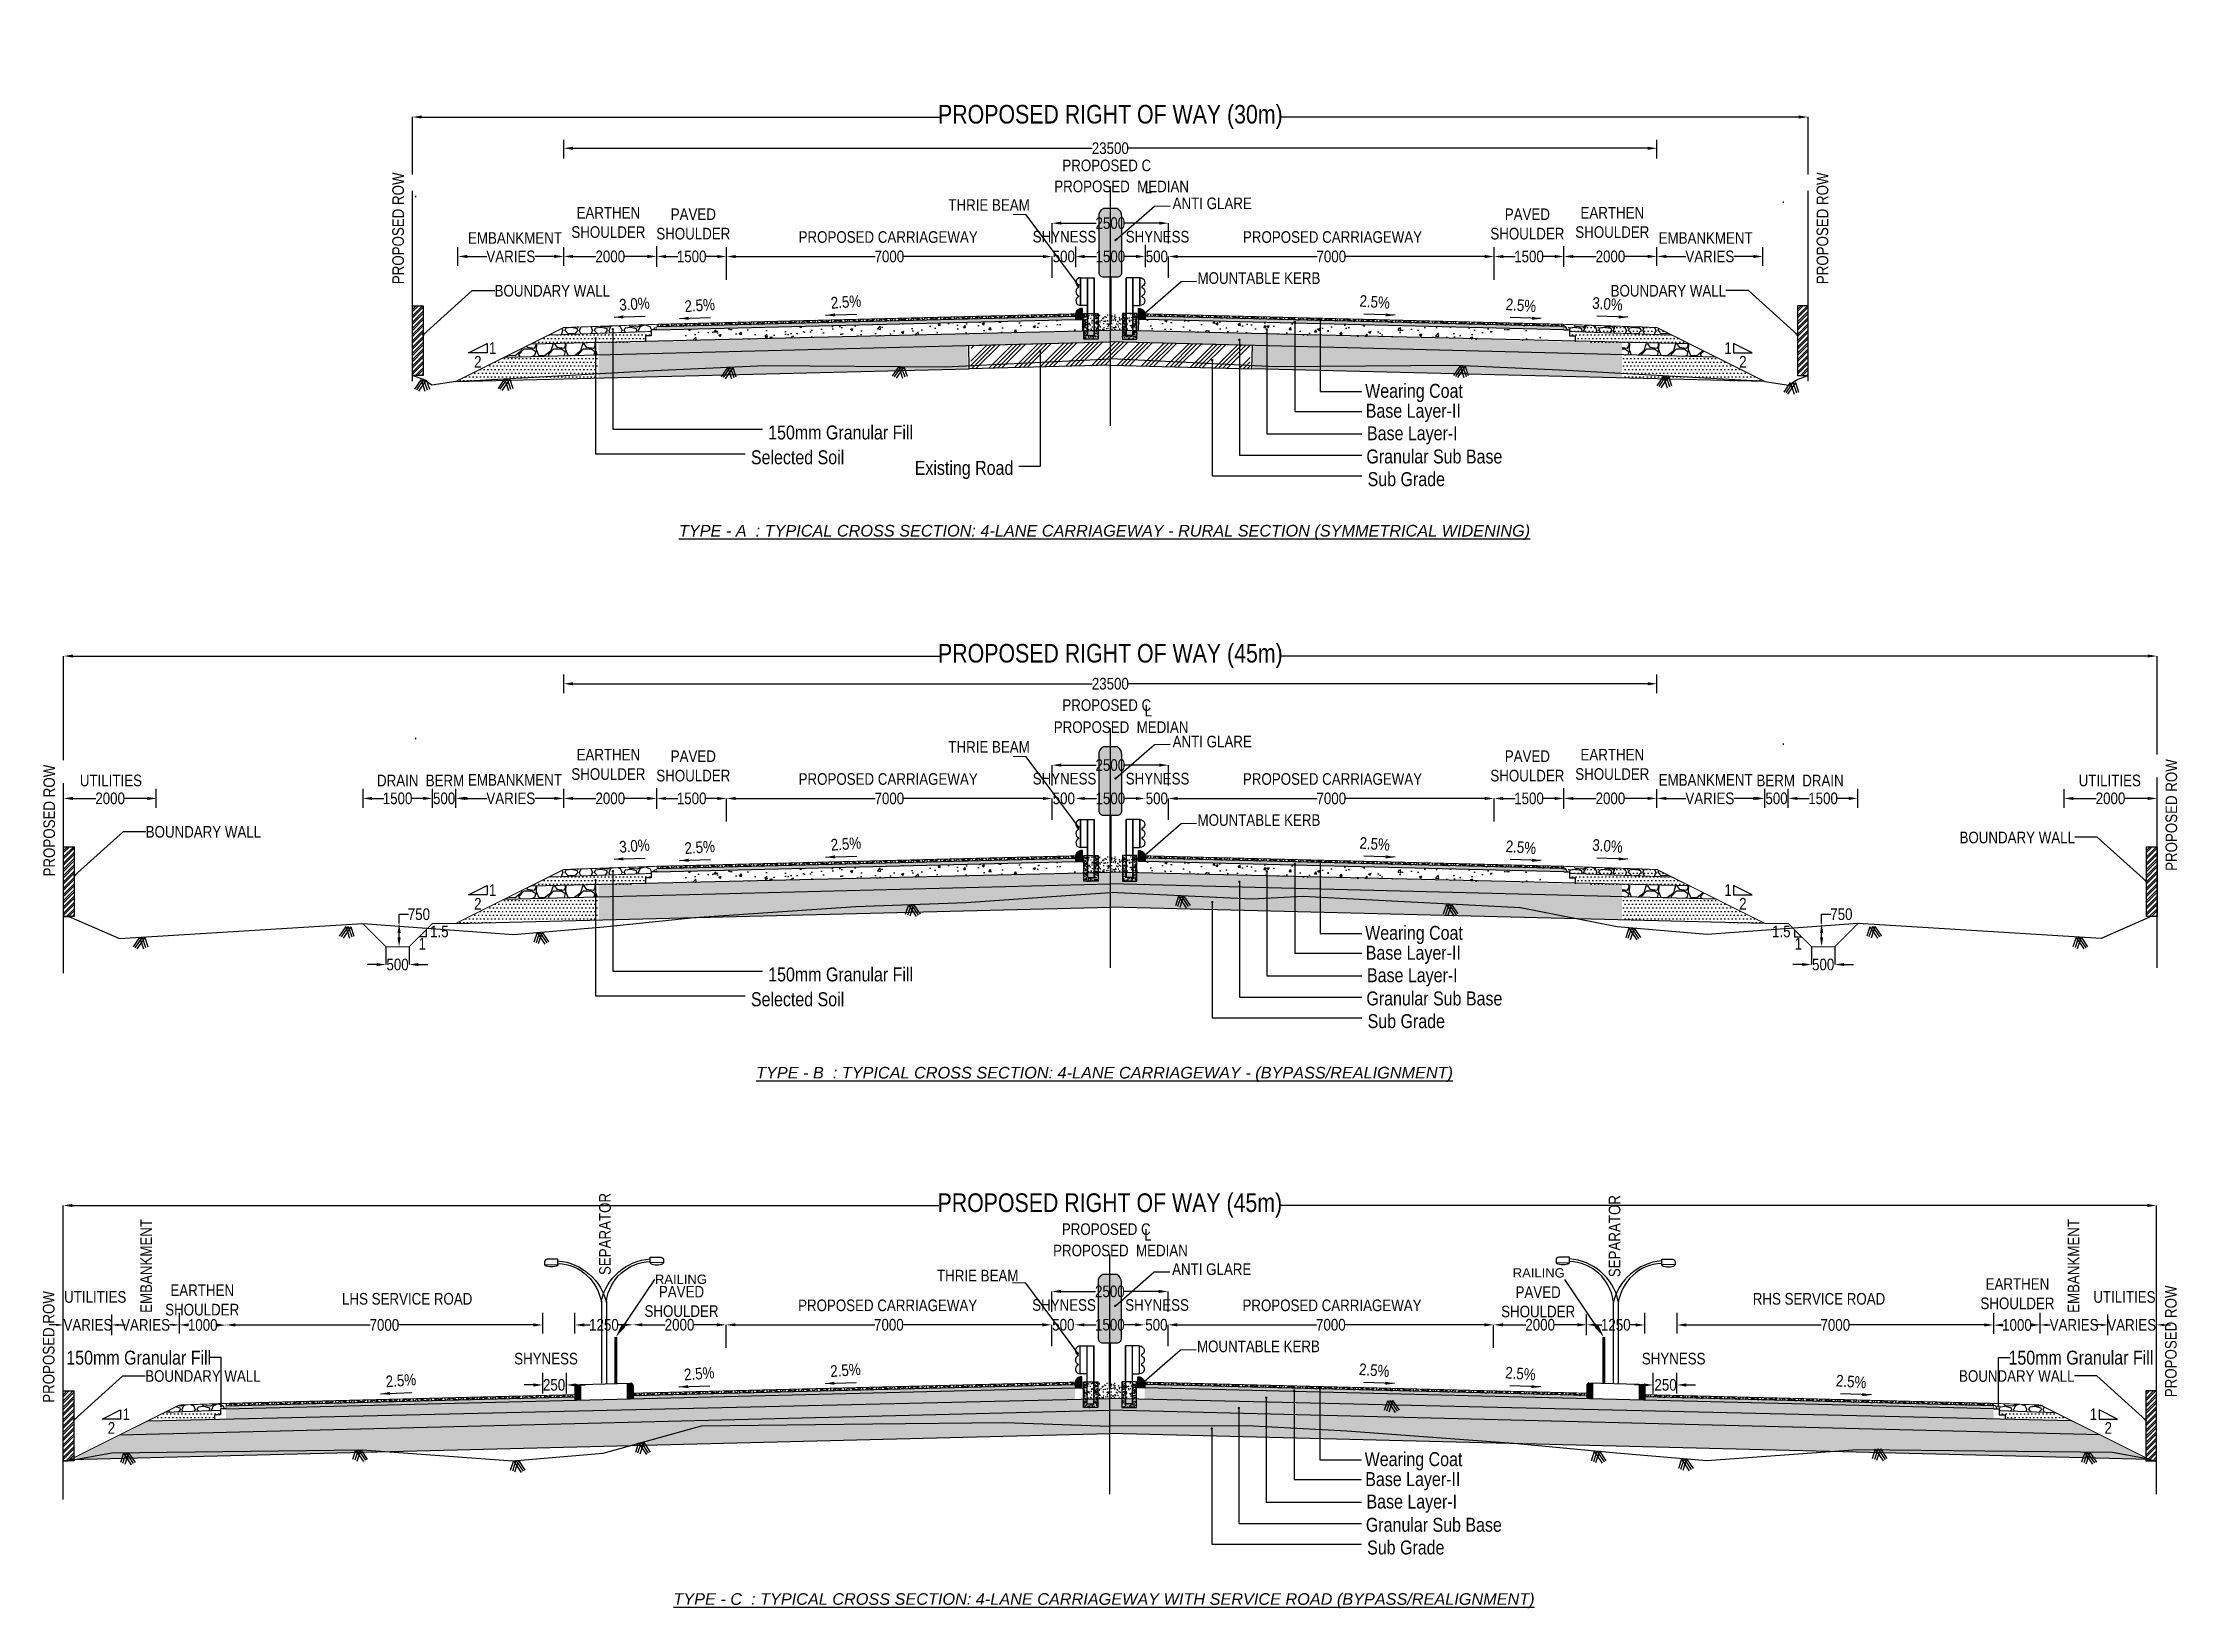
# Model space of a CAD drawing. Header units: millimetres. Extents: x 207528 to 778454, y -364692 to 101323.
# Drawn here: x 501292 to 547178, y 40467 to 74138 of the extents above; entities that cross this region are included whole.
import ezdxf
from ezdxf import colors
from ezdxf.entities.mleader import LeaderData, LeaderLine
from ezdxf.math import Vec2, Vec3

# ---------------------------------------------------------------- set-up
doc = ezdxf.new("R2010")
doc.units = ezdxf.units.MM
doc.linetypes.add('CENTER2', pattern=[28.575, 19.05, -3.175, 3.175, -3.175])
doc.linetypes.add('DASHED2', pattern=[0.375, 0.25, -0.125])
for name, color, linetype in [('Dim', 253, 'Continuous'), ('Dimension', 253, 'Continuous'), ('hatch', 253, 'Continuous'), ('NGL', 7, 'DASHED2'), ('Proposed ROW', 241, 'MNEW')]:
    doc.layers.add(name, color=color, linetype=linetype)
doc.styles.add('Arin', font='ARIALN.TTF')
doc.styles.add('DIM', font='ARIALN.TTF', dxfattribs={"height": 250})
doc.styles.get("Standard").update_dxf_attribs({"font": 'arial.ttf'})
doc.styles.add('STRIP PLAN STYLE', font='ARIALN.TTF')
doc.linetypes.add('MNEW', pattern='A,26.152623,-1.048632,["PROW",Standard,S=1.75,R=0,X=0,Y=-0.975095],-7.693777,26.152623', length=61.047655)
doc.dimstyles.new('DIM', dxfattribs={"dimtxt": 250, "dimasz": 200, "dimexe": 0.18, "dimexo": 0.0625, "dimgap": 0.09, "dimtad": 0, "dimtih": 1, "dimtoh": 1, "dimdec": 0, "dimzin": 0, "dimdsep": 46, "dimtxsty": 'DIM', "dimcen": 0.09, "dimclrd": 256, "dimclrt": 7, "dimadec": 0, "dimazin": 0, "dimtfac": 1, "dimtdec": 0, "dimtofl": 0, "dimtmove": 0, "dimatfit": 3, "dimfxl": 1, "dimtolj": 1, "dimtzin": 0, "dimarcsym": 0})
doc.dimstyles.new('new', dxfattribs={"dimtxt": 150, "dimasz": 150, "dimexe": 100, "dimexo": 0.1, "dimgap": 0.09, "dimtad": 0, "dimtih": 1, "dimtoh": 1, "dimdec": 0, "dimzin": 0, "dimdsep": 46, "dimtxsty": 'DIM', "dimcen": 0.09, "dimclrd": 256, "dimclrt": 252, "dimadec": 0, "dimazin": 0, "dimtfac": 1, "dimtdec": 0, "dimtofl": 0, "dimtmove": 0, "dimatfit": 3, "dimfxl": 1, "dimtolj": 1, "dimtzin": 0, "dimlwd": -1, "dimarcsym": 0})
pattern_1 = [(45, (185931.98, 0), (-67.35192, 67.35192), []), (105, (185931.98, 0), (-92.004435, -24.652514), []), (165, (185931.98, 0), (-24.652514, -92.004435), [])]
pattern_2 = [(45, (446383.29, -22299.69), (-67.35192, 67.35192), []), (105, (446383.29, -22299.69), (-92.004435, -24.65251), []), (165, (446383.29, -22299.69), (-24.65251, -92.004435), [])]
pattern_3 = [(45, (446383.294, -22299.692), (42.426407, -4e-15), [25, -35]), (45, (446393.9, -22299.692), (42.426407, -4e-15), [10, -50]), (45, (446383.294, -22289.086), (42.426407, -4e-15), [10, -50])]
pattern_4 = [(45, (185931.983, 0), (42.4264069, 0), [25, -35]), (45, (185942.59, 0), (42.4264069, 0), [10, -50]), (45, (185931.983, 10.607), (42.4264069, 0), [10, -50])]
pattern_5 = [(50, (446383.3, -22299.7), (546.554, -47.8173), [57.15, -628.65]), (355, (446383.3, -22299.7), (-105.7303, 573.1705), [45.72, -502.9218]), (100.45144, (446428.84, -22303.7), (440.8237, 525.3533), [48.57, -534.2707]), (46.1842, (446383.3, -22147.3), (813.237, -126.127), [85.725, -942.975]), (96.63556, (446451.1, -22157.8), (712.2124, 742.2784), [72.855, -801.407]), (351.18415, (446383.3, -22147.3), (712.2124, 742.2784), [68.58, -754.379]), (21, (446459.5, -22185.4), (454.8432, -306.7956), [57.15, -628.65]), (326, (446459.5, -22185.4), (185.406, 552.564), [45.72, -502.92]), (71.45144, (446497.4, -22210.96), (640.2493, 245.7683), [48.57, -534.2698]), (37.5, (446383.3, -22299.7), (9.2658, 253.66512), [0, -496.824, 0, -510.54, 0, -504.825]), (7.5, (446383.3, -22299.7), (200.459, 300.5417), [0, -291.084, 0, -485.394, 0, -192.405]), (327.5, (446213.37, -22299.7), (406.7718, -17.18623), [0, -190.5, 0, -594.36, 0, -788.67]), (317.5, (446137.17, -22299.7), (444.3875, 76.2795), [0, -247.65, 0, -394.716, 0, -560.07])]
pattern_6 = [(228.012788, (448841.056, -21717.253), (-5080, -5715), [85.4304, -8457.621]), (184.96974, (448783.906, -21780.753), (7619.999997, 635.000036), [146.6012, -14513.5122]), (132.510447, (448637.856, -21793.453), (6350.000003, -6984.999998), [103.3704, -10233.6807]), (267.27369, (448390.206, -21952.203), (635.000001, 12700), [133.501, -13216.6094]), (292.833654, (448383.856, -22085.553), (-3175, 7620), [130.9084, -12959.952]), (357.27369, (448434.656, -22206.203), (-12700, 635.000001), [133.501, -13216.6094]), (37.69424, (448568.006, -22212.553), (-8254.9999996, -6350.0000005), [176.5484, -17478.2788]), (72.255328, (448707.706, -22104.603), (4445.000001, 13969.9999996), [166.68, -16501.3142]), (121.429566, (448758.506, -21945.853), (-5080.000001, 8254.9999996), [133.9532, -13261.3864]), (175.23636, (448688.656, -21831.553), (6985, -635), [152.9283, -7493.4842]), (222.397438, (448536.256, -21818.853), (-7619.9999998, -6985.0000003), [197.7695, -19579.193]), (138.814075, (449018.856, -21958.55), (-4445, 3810), [67.501, -6682.6415]), (171.469234, (448968.056, -21914.103), (8255, -1269.9999986), [128.4205, -12713.6597]), (225, (448841.06, -21895.05), (-9e-14, -635), [89.8023, -808.2233]), (203.19859, (448796.61, -21818.85), (3175, 1270), [48.3603, -4787.6556]), (291.80141, (448752.16, -21837.9), (-635, 1905), [68.3914, -3351.1882]), (30.96376, (448777.56, -21901.4), (1905, 1270), [111.08, -3591.5745]), (161.56505, (448872.8, -21844.25), (1270, -635), [80.3218, -1927.7245]), (16.38954, (448383.856, -21837.903), (6350, 1905), [112.522, -11139.7067]), (70.346176, (448491.806, -21806.153), (-2540, -6985), [94.3997, -9345.554]), (293.19859, (448872.81, -21717.25), (-1270, 3175), [96.72, -4739.296]), (343.61046, (448910.906, -21806.153), (-6350, 1905), [112.522, -11139.7067]), (339.443955, (448383.856, -22231.6), (-3175, 1270), [108.5088, -5316.9336]), (294.77514, (448485.456, -22269.703), (-3175.000004, 6984.999998), [90.918, -9000.8983]), (66.80141, (448879.16, -22352.25), (1270, 3175), [96.72, -4739.296]), (17.354025, (448917.256, -22263.353), (-8255, -2540), [106.4457, -10538.094]), (69.443955, (448568.006, -22352.25), (-1270, -3175), [54.2544, -5371.188]), (101.30993, (448841.06, -22352.25), (-635, 2540), [32.3787, -3205.4987]), (165.96376, (448834.7, -22320.5), (1905, -635), [130.9084, -2487.2636]), (186.009006, (448707.706, -22288.753), (6350, 635), [121.3167, -12010.3412]), (303.69007, (448777.56, -21958.55), (-635, 1270), [91.581, -2197.944]), (353.157227, (448828.356, -22034.753), (10795, -1269.9999994), [159.8892, -15829.0023]), (60.945396, (448987.106, -22053.8), (-2540, -4445), [65.377, -6472.348]), (90, (449018.86, -21996.65), (-635, 635), [38.1, -596.9]), (120.256437, (448695.006, -22269.703), (2540, -4445), [88.2167, -8733.4852]), (48.012787, (448650.556, -22193.503), (5080, 5715), [170.8607, -8372.1905]), (0, (448764.86, -22066.5), (635, 635), [165.1, -469.9]), (325.304846, (448929.956, -22066.503), (6350.000002, -4444.999997), [100.4024, -9939.8292]), (254.0546, (449012.51, -22123.65), (-635, -2540), [92.4573, -4530.4125]), (207.645975, (448987.106, -22212.553), (-12065.0000004, -6349.999999), [150.5363, -14903.116]), (175.426079, (448853.756, -22282.403), (-8255, 635), [159.2574, -15766.4616])]
pattern_7 = [(0, (448383.856, -22352.25), (39.6875, 79.375), [0, -79.375])]
pattern_8 = [(0, (456383.34, -32106.35), (39.6875, 79.375), [0, -79.375])]
pattern_9 = [(228.012788, (195639.183, -22571.1), (-5080.0000004, -5714.9999996), [85.4304, -8457.6209]), (184.969741, (195582.033, -22634.602), (7619.999997, 635.0000362), [146.6012, -14513.5122]), (132.510447, (195435.983, -22647.302), (6350.0000027, -6984.9999976), [103.3704, -10233.6807]), (267.273689, (195188.333, -22806.052), (635.0000013, 12700), [133.5011, -13216.6094]), (292.833654, (195181.983, -22939.402), (-3175.0000003, 7620), [130.9084, -12959.9519]), (357.273689, (195232.783, -23060.052), (-12700, 635.0000013), [133.5011, -13216.6094]), (37.6942405, (195366.133, -23066.402), (-8254.9999996, -6350.0000005), [176.5484, -17478.2788]), (72.255328, (195505.833, -22958.452), (4445.0000012, 13969.9999996), [166.6799, -16501.3142]), (121.429566, (195556.633, -22799.702), (-5080.0000007, 8254.9999996), [133.9532, -13261.3864]), (175.236358, (195486.783, -22685.4), (6985, -635.000001), [152.9283, -7493.4842]), (222.397438, (195334.383, -22672.702), (-7619.9999998, -6985.0000003), [197.7695, -19579.1931]), (138.814075, (195816.983, -22812.4), (-4445, 3810), [67.5011, -6682.6415]), (171.469234, (195766.183, -22767.952), (8255.0000002, -1269.9999986), [128.4205, -12713.6597]), (225, (195639.2, -22748.9), (-9e-14, -635), [89.8023, -808.2233]), (203.19859, (195594.73, -22672.7), (3175, 1270), [48.3603, -4787.6556]), (291.80141, (195550.28, -22691.75), (-635, 1905), [68.3914, -3351.1882]), (30.963757, (195575.68, -22755.25), (1905, 1270), [111.0799, -3591.5745]), (161.56505, (195670.93, -22698.1), (1270, -635), [80.3218, -1927.7245]), (16.38954, (195181.983, -22691.752), (6350, 1905), [112.522, -11139.7067]), (70.346176, (195289.933, -22660), (-2540, -6985), [94.3997, -9345.5539]), (293.19859, (195670.93, -22571.1), (-1270, 3175), [96.72, -4739.2959]), (343.61046, (195709.033, -22660.002), (-6350, 1904.9999996), [112.522, -11139.7067]), (339.443955, (195181.98, -23085.45), (-3175, 1270), [108.5088, -5316.9336]), (294.77514, (195283.583, -23123.55), (-3175.000004, 6984.9999983), [90.918, -9000.8983]), (66.80141, (195677.28, -23206.1), (1270, 3175), [96.72, -4739.2959]), (17.354025, (195715.383, -23117.202), (-8255, -2540.0000005), [106.4457, -10538.094]), (69.443955, (195366.13, -23206.1), (-1270, -3175), [54.2544, -5371.188]), (101.309932, (195639.18, -23206.1), (-635, 2540), [32.3787, -3205.4987]), (165.963757, (195632.83, -23174.35), (1905, -635), [130.9084, -2487.2636]), (186.009006, (195505.833, -23142.602), (6350, 635.0000003), [121.3167, -12010.3412]), (303.69007, (195575.68, -22812.4), (-635, 1270), [91.581, -2197.9441]), (353.1572266, (195626.483, -22888.602), (10795, -1269.9999994), [159.8892, -15829.0023]), (60.945396, (195785.233, -22907.65), (-2540, -4445), [65.3771, -6472.3481]), (90, (195817, -22850.5), (-635, 635), [38.1, -596.9]), (120.256437, (195493.133, -23123.55), (2539.9999997, -4445), [88.2167, -8733.4852]), (48.012787, (195448.683, -23047.35), (5080.0000004, 5714.9999996), [170.8607, -8372.1905]), (0, (195563, -22920.35), (635, 635), [165.1, -469.9]), (325.304846, (195728.083, -22920.35), (6350.0000024, -4444.9999966), [100.4024, -9939.8292]), (254.054604, (195810.63, -22977.5), (-635, -2540), [92.4573, -4530.4125]), (207.645975, (195785.233, -23066.402), (-12065.0000004, -6349.9999992), [150.5363, -14903.1161]), (175.426079, (195651.883, -23136.252), (-8255, 635), [159.2574, -15766.4616])]
pattern_10 = [(0, (447144.09, -8900.25), (39.6875, 79.375), [0, -79.375])]
pattern_11 = [(0, (448393.99, -8933.94), (39.6875, 79.375), [0, -79.375])]
pattern_12 = [(228.012788, (448851.19, -8298.943), (-5080, -5715), [85.4304, -8457.621]), (184.96974, (448794.04, -8362.443), (7619.999997, 635.000036), [146.6012, -14513.5122]), (132.510447, (448647.99, -8375.143), (6350.000003, -6984.999998), [103.3704, -10233.6807]), (267.27369, (448400.34, -8533.893), (635.000001, 12700), [133.501, -13216.6094]), (292.833654, (448393.99, -8667.243), (-3175, 7620), [130.9084, -12959.952]), (357.27369, (448444.79, -8787.893), (-12700, 635.000001), [133.501, -13216.6094]), (37.69424, (448578.14, -8794.243), (-8254.9999996, -6350.0000005), [176.5484, -17478.2788]), (72.255328, (448717.84, -8686.293), (4445.000001, 13969.9999996), [166.68, -16501.314]), (121.429566, (448768.64, -8527.543), (-5080.000001, 8254.9999996), [133.9532, -13261.3864]), (175.23636, (448698.79, -8413.243), (6985, -635), [152.9283, -7493.4842]), (222.397438, (448546.39, -8400.543), (-7619.9999998, -6985.0000003), [197.7695, -19579.193]), (138.814075, (449028.99, -8540.243), (-4445, 3810), [67.501, -6682.6415]), (171.469234, (448978.19, -8495.793), (8255, -1269.9999986), [128.4205, -12713.6597]), (225, (448851.2, -8476.74), (-9e-14, -635), [89.8023, -808.2233]), (203.19859, (448806.74, -8400.54), (3175, 1270), [48.3603, -4787.6556]), (291.80141, (448762.29, -8419.59), (-635, 1905), [68.3914, -3351.1882]), (30.96376, (448787.69, -8483.09), (1905, 1270), [111.08, -3591.5745]), (161.56505, (448882.94, -8425.94), (1270, -635), [80.3218, -1927.7245]), (16.38954, (448393.99, -8419.593), (6350, 1905), [112.522, -11139.7067]), (70.346176, (448501.94, -8387.843), (-2540, -6985), [94.3997, -9345.554]), (293.19859, (448882.94, -8298.94), (-1270, 3175), [96.72, -4739.296]), (343.61046, (448921.04, -8387.843), (-6350, 1905), [112.522, -11139.7067]), (339.443955, (448393.99, -8813.29), (-3175, 1270), [108.5088, -5316.9336]), (294.77514, (448495.59, -8851.393), (-3175.000004, 6984.999998), [90.918, -9000.8983]), (66.80141, (448889.29, -8933.94), (1270, 3175), [96.72, -4739.296]), (17.354025, (448927.39, -8845.043), (-8255, -2540), [106.4457, -10538.094]), (69.443955, (448578.14, -8933.94), (-1270, -3175), [54.2544, -5371.188]), (101.30993, (448851.19, -8933.94), (-635, 2540), [32.3787, -3205.4987]), (165.96376, (448844.84, -8902.2), (1905, -635), [130.9084, -2487.2636]), (186.009006, (448717.84, -8870.443), (6350, 635), [121.3167, -12010.3412]), (303.69007, (448787.69, -8540.24), (-635, 1270), [91.581, -2197.944]), (353.157227, (448838.49, -8616.443), (10795, -1269.9999994), [159.8892, -15829.0023]), (60.945396, (448997.24, -8635.49), (-2540, -4445), [65.377, -6472.348]), (90, (449029, -8578.34), (-635, 635), [38.1, -596.9]), (120.256437, (448705.14, -8851.393), (2540, -4445), [88.2167, -8733.4852]), (48.012787, (448660.69, -8775.193), (5080, 5715), [170.8607, -8372.1905]), (0, (448775, -8648.2), (635, 635), [165.1, -469.9]), (325.304846, (448940.09, -8648.193), (6350.000002, -4444.999997), [100.4024, -9939.8292]), (254.0546, (449022.64, -8705.34), (-635, -2540), [92.4573, -4530.4125]), (207.645975, (448997.24, -8794.243), (-12065.0000004, -6349.999999), [150.5363, -14903.116]), (175.426079, (448863.89, -8864.093), (-8255, 635), [159.2574, -15766.4616])]
pattern_13 = [(45, (446394.05, 675.16), (-67.35192, 67.35192), []), (105, (446394.05, 675.16), (-92.004435, -24.65251), []), (165, (446394.05, 675.16), (-24.65251, -92.004435), [])]
pattern_14 = [(45, (446394.05, 675.16), (42.426407, -4e-15), [25, -35]), (45, (446404.657, 675.16), (42.426407, -4e-15), [10, -50]), (45, (446394.05, 685.766), (42.426407, -4e-15), [10, -50])]
pattern_15 = [(50, (446394.05, 675.16), (546.554, -47.8173), [57.15, -628.65]), (355, (446394.05, 675.16), (-105.7303, 573.1705), [45.72, -502.9218]), (100.45144, (446439.6, 671.2), (440.8237, 525.3533), [48.57, -534.2707]), (46.1842, (446394.05, 827.56), (813.237, -126.127), [85.725, -942.975]), (96.63556, (446461.8, 817.05), (712.2124, 742.2784), [72.855, -801.407]), (351.18415, (446394.05, 827.6), (712.2124, 742.2784), [68.58, -754.379]), (21, (446470.25, 789.46), (454.8432, -306.7956), [57.15, -628.65]), (326, (446470.25, 789.46), (185.406, 552.564), [45.72, -502.92]), (71.45144, (446508.15, 763.9), (640.2493, 245.7683), [48.57, -534.2698]), (37.5, (446394.05, 675.16), (9.2658, 253.6651), [0, -496.824, 0, -510.54, 0, -504.825]), (7.5, (446394.05, 675.16), (200.459, 300.5417), [0, -291.084, 0, -485.394, 0, -192.405]), (327.5, (446224.12, 675.16), (406.7718, -17.18623), [0, -190.5, 0, -594.36, 0, -788.67]), (317.5, (446147.92, 675.16), (444.3875, 76.2795), [0, -247.65, 0, -394.716, 0, -560.07])]
pattern_16 = [(228.012788, (448851.81, 1257.6), (-5080, -5715), [85.4304, -8457.621]), (184.96974, (448794.662, 1194.1), (7619.999997, 635.000036), [146.6012, -14513.5122]), (132.510447, (448648.61, 1181.4), (6350.000003, -6984.999998), [103.3704, -10233.6807]), (267.27369, (448400.962, 1022.65), (635.000001, 12700), [133.501, -13216.6094]), (292.833654, (448394.612, 889.3), (-3175, 7620), [130.9084, -12959.952]), (357.27369, (448445.412, 768.65), (-12700, 635.000001), [133.501, -13216.6094]), (37.69424, (448578.762, 762.3), (-8254.9999996, -6350.0000005), [176.5484, -17478.2788]), (72.255328, (448718.462, 870.25), (4445.000001, 13969.9999996), [166.68, -16501.314]), (121.429566, (448769.262, 1029), (-5080.000001, 8254.9999996), [133.9532, -13261.3864]), (175.23636, (448699.41, 1143.3), (6985, -635), [152.9283, -7493.4842]), (222.397438, (448547.012, 1156), (-7619.9999998, -6985.0000003), [197.7695, -19579.193]), (138.814075, (449029.61, 1016.3), (-4445, 3810), [67.501, -6682.6415]), (171.469234, (448978.812, 1060.75), (8255, -1269.999999), [128.4205, -12713.6597]), (225, (448851.8, 1079.8), (-9e-14, -635), [89.8023, -808.2233]), (203.19859, (448807.36, 1156), (3175, 1270), [48.3603, -4787.6556]), (291.80141, (448762.91, 1136.95), (-635, 1905), [68.3914, -3351.1882]), (30.96376, (448788.31, 1073.45), (1905, 1270), [111.08, -3591.5745]), (161.56505, (448883.56, 1130.6), (1270, -635), [80.3218, -1927.7245]), (16.38954, (448394.612, 1136.95), (6350, 1905), [112.522, -11139.7067]), (70.346176, (448502.56, 1168.7), (-2540, -6985), [94.3997, -9345.554]), (293.19859, (448883.56, 1257.6), (-1270, 3175), [96.72, -4739.296]), (343.61046, (448921.662, 1168.7), (-6350, 1905), [112.522, -11139.7067]), (339.443955, (448394.61, 743.25), (-3175, 1270), [108.5088, -5316.9336]), (294.77514, (448496.21, 705.15), (-3175.000004, 6984.999998), [90.918, -9000.8983]), (66.80141, (448889.91, 622.6), (1270, 3175), [96.72, -4739.296]), (17.354025, (448928.01, 711.5), (-8255, -2540), [106.4457, -10538.094]), (69.443955, (448578.76, 622.6), (-1270, -3175), [54.2544, -5371.188]), (101.30993, (448851.81, 622.6), (-635, 2540), [32.3787, -3205.4987]), (165.96376, (448845.46, 654.35), (1905, -635), [130.9084, -2487.2636]), (186.009006, (448718.462, 686.1), (6350, 635), [121.3167, -12010.3412]), (303.69007, (448788.31, 1016.3), (-635, 1270), [91.581, -2197.944]), (353.157227, (448839.112, 940.1), (10795, -1269.9999994), [159.8892, -15829.0023]), (60.945396, (448997.86, 921.05), (-2540, -4445), [65.377, -6472.348]), (90, (449029.6, 978.2), (-635, 635), [38.1, -596.9]), (120.256437, (448705.76, 705.15), (2540, -4445), [88.2167, -8733.4852]), (48.012787, (448661.31, 781.35), (5080, 5715), [170.8607, -8372.1905]), (0, (448775.6, 908.35), (635, 635), [165.1, -469.9]), (325.304846, (448940.71, 908.35), (6350.000002, -4444.999997), [100.4024, -9939.8292]), (254.0546, (449023.26, 851.2), (-635, -2540), [92.4573, -4530.4125]), (207.645975, (448997.862, 762.3), (-12065.0000004, -6349.999999), [150.5363, -14903.116]), (175.42608, (448864.512, 692.45), (-8255, 635), [159.2574, -15766.4616])]
pattern_17 = [(0, (448394.61, 622.6), (39.6875, 79.375), [0, -79.375])]
pattern_18 = [(45, (448396.73, 28925.6), (-269.4077, 269.4077), []), (45, (448486.53, 28925.6), (-269.4077, 269.4077), []), (45, (448576.34, 28925.6), (-269.4077, 269.4077), []), (45, (448666.14, 28925.6), (-269.4077, 269.4077), [])]
pattern_19 = [(228.012788, (186399.94, 635), (-5080.0000004, -5714.9999996), [85.4304, -8457.6209]), (184.969741, (186342.79, 571.5), (7619.999997, 635.0000362), [146.6012, -14513.5122]), (132.510447, (186196.74, 558.8), (6350.0000027, -6984.9999976), [103.3704, -10233.6807]), (267.273689, (185949.09, 400.05), (635.0000013, 12700), [133.5011, -13216.6094]), (292.833654, (185942.74, 266.7), (-3175.0000003, 7620), [130.9084, -12959.9519]), (357.273689, (185993.54, 146.05), (-12700, 635.0000013), [133.5011, -13216.6094]), (37.6942405, (186126.89, 139.7), (-8254.9999996, -6350.0000005), [176.5484, -17478.2788]), (72.255328, (186266.59, 247.65), (4445.0000012, 13969.9999996), [166.6799, -16501.3142]), (121.429566, (186317.39, 406.4), (-5080.0000007, 8254.9999996), [133.9532, -13261.3864]), (175.236358, (186247.54, 520.7), (6985, -635.000001), [152.9283, -7493.4842]), (222.397438, (186095.14, 533.4), (-7619.9999998, -6985.0000003), [197.7695, -19579.1931]), (138.814075, (186577.74, 393.7), (-4445, 3810), [67.5011, -6682.6415]), (171.469234, (186526.94, 438.15), (8255.0000002, -1269.9999986), [128.4205, -12713.6597]), (225, (186399.94, 457.2), (-9e-14, -635), [89.8023, -808.2233]), (203.19859, (186355.49, 533.4), (3175, 1270), [48.3603, -4787.6556]), (291.80141, (186311.04, 514.35), (-635, 1905), [68.3914, -3351.1882]), (30.963757, (186336.44, 450.85), (1905, 1270), [111.0799, -3591.5745]), (161.56505, (186431.69, 508), (1270, -635), [80.3218, -1927.7245]), (16.38954, (185942.74, 514.35), (6350, 1905), [112.522, -11139.7067]), (70.346176, (186050.69, 546.1), (-2540, -6985), [94.3997, -9345.5539]), (293.19859, (186431.69, 635), (-1270, 3175), [96.72, -4739.2959]), (343.61046, (186469.79, 546.1), (-6350, 1904.9999996), [112.522, -11139.7067]), (339.443955, (185942.74, 120.65), (-3175, 1270), [108.5088, -5316.9336]), (294.77514, (186044.34, 82.55), (-3175.000004, 6984.9999983), [90.918, -9000.8983]), (66.80141, (186438.04, 0), (1270, 3175), [96.72, -4739.2959]), (17.354025, (186476.14, 88.9), (-8255, -2540.0000005), [106.4457, -10538.094]), (69.443955, (186126.89, 0), (-1270, -3175), [54.2544, -5371.188]), (101.309932, (186399.94, 0), (-635, 2540), [32.3787, -3205.4987]), (165.963757, (186393.59, 31.75), (1905, -635), [130.9084, -2487.2636]), (186.009006, (186266.59, 63.5), (6350, 635.0000003), [121.3167, -12010.3412]), (303.69007, (186336.44, 393.7), (-635, 1270), [91.581, -2197.9441]), (353.1572266, (186387.24, 317.5), (10795, -1269.9999994), [159.8892, -15829.0023]), (60.945396, (186545.99, 298.45), (-2540, -4445), [65.3771, -6472.3481]), (90, (186577.74, 355.6), (-635, 635), [38.1, -596.9]), (120.256437, (186253.89, 82.55), (2539.9999997, -4445), [88.2167, -8733.4852]), (48.012787, (186209.44, 158.75), (5080.0000004, 5714.9999996), [170.8607, -8372.1905]), (0, (186323.74, 285.75), (635, 635), [165.1, -469.9]), (325.304846, (186488.84, 285.75), (6350.0000024, -4444.9999966), [100.4024, -9939.8292]), (254.054604, (186571.39, 228.6), (-635, -2540), [92.4573, -4530.4125]), (207.645975, (186545.99, 139.7), (-12065.0000004, -6349.9999992), [150.5363, -14903.1161]), (175.426079, (186412.64, 69.85), (-8255, 635), [159.2574, -15766.4616])]
pattern_20 = [(0, (447144.09, -20555.835), (39.6875, 79.375), [0, -79.375])]
pattern_21 = [(0, (448393.99, -20589.53), (39.6875, 79.375), [0, -79.375])]
pattern_22 = [(228.012788, (448851.19, -19954.53), (-5080, -5715), [85.4304, -8457.621]), (184.96974, (448794.04, -20018.03), (7619.999997, 635.000036), [146.6012, -14513.5122]), (132.510447, (448647.99, -20030.73), (6350.000003, -6984.999998), [103.3704, -10233.6807]), (267.27369, (448400.34, -20189.48), (635.000001, 12700), [133.501, -13216.6094]), (292.833654, (448393.99, -20322.83), (-3175, 7620), [130.9084, -12959.952]), (357.27369, (448444.79, -20443.48), (-12700, 635.000001), [133.501, -13216.6094]), (37.69424, (448578.14, -20449.83), (-8254.9999996, -6350.0000005), [176.5484, -17478.2788]), (72.255328, (448717.84, -20341.88), (4445.000001, 13969.9999996), [166.68, -16501.314]), (121.429566, (448768.64, -20183.13), (-5080.000001, 8254.9999996), [133.9532, -13261.3864]), (175.23636, (448698.79, -20068.83), (6985, -635), [152.9283, -7493.4842]), (222.397438, (448546.39, -20056.13), (-7619.9999998, -6985.0000003), [197.7695, -19579.193]), (138.814075, (449028.99, -20195.83), (-4445, 3810), [67.501, -6682.6415]), (171.469234, (448978.19, -20151.38), (8255, -1269.9999986), [128.4205, -12713.6597]), (225, (448851.2, -20132.33), (-9e-14, -635), [89.8023, -808.2233]), (203.19859, (448806.74, -20056.13), (3175, 1270), [48.3603, -4787.6556]), (291.80141, (448762.29, -20075.18), (-635, 1905), [68.3914, -3351.1882]), (30.96376, (448787.69, -20138.68), (1905, 1270), [111.08, -3591.5745]), (161.56505, (448882.94, -20081.53), (1270, -635), [80.3218, -1927.7245]), (16.38954, (448393.99, -20075.18), (6350, 1905), [112.522, -11139.7067]), (70.346176, (448501.94, -20043.43), (-2540, -6985), [94.3997, -9345.554]), (293.19859, (448882.94, -19954.53), (-1270, 3175), [96.72, -4739.296]), (343.61046, (448921.04, -20043.43), (-6350, 1905), [112.522, -11139.7067]), (339.443955, (448393.99, -20468.88), (-3175, 1270), [108.5088, -5316.9336]), (294.77514, (448495.59, -20506.98), (-3175.000004, 6984.999998), [90.918, -9000.8983]), (66.80141, (448889.29, -20589.53), (1270, 3175), [96.72, -4739.296]), (17.354025, (448927.39, -20500.63), (-8255, -2540), [106.4457, -10538.094]), (69.443955, (448578.14, -20589.53), (-1270, -3175), [54.2544, -5371.188]), (101.30993, (448851.19, -20589.53), (-635, 2540), [32.3787, -3205.4987]), (165.96376, (448844.84, -20557.78), (1905, -635), [130.9084, -2487.2636]), (186.009006, (448717.84, -20526.03), (6350, 635), [121.3167, -12010.3412]), (303.69007, (448787.69, -20195.83), (-635, 1270), [91.581, -2197.944]), (353.157227, (448838.49, -20272.03), (10795, -1269.9999994), [159.8892, -15829.0023]), (60.945396, (448997.24, -20291.08), (-2540, -4445), [65.377, -6472.348]), (90, (449029, -20233.9), (-635, 635), [38.1, -596.9]), (120.256437, (448705.14, -20506.98), (2540, -4445), [88.2167, -8733.4852]), (48.012787, (448660.69, -20430.78), (5080, 5715), [170.8607, -8372.1905]), (0, (448775, -20303.8), (635, 635), [165.1, -469.9]), (325.304846, (448940.09, -20303.78), (6350.000002, -4444.999997), [100.4024, -9939.8292]), (254.0546, (449022.64, -20360.93), (-635, -2540), [92.4573, -4530.4125]), (207.645975, (448997.24, -20449.83), (-12065.0000004, -6349.999999), [150.5363, -14903.116]), (175.426079, (448863.89, -20519.68), (-8255, 635), [159.2574, -15766.4616])]
pattern_23 = [(45, (446394.05, -10980.43), (-67.35192, 67.35192), []), (105, (446394.05, -10980.43), (-92.004435, -24.65251), []), (165, (446394.05, -10980.43), (-24.65251, -92.004435), [])]
pattern_24 = [(45, (446394.05, -10980.428), (42.426407, -4e-15), [25, -35]), (45, (446404.657, -10980.428), (42.426407, -4e-15), [10, -50]), (45, (446394.05, -10969.822), (42.426407, -4e-15), [10, -50])]
pattern_25 = [(50, (446394.05, -10980.43), (546.554, -47.8173), [57.15, -628.65]), (355, (446394.05, -10980.43), (-105.7303, 573.1705), [45.72, -502.9218]), (100.45144, (446439.6, -10984.4), (440.8237, 525.3533), [48.57, -534.2707]), (46.1842, (446394.05, -10828), (813.237, -126.127), [85.725, -942.975]), (96.63556, (446461.8, -10838.5), (712.2124, 742.2784), [72.855, -801.407]), (351.18415, (446394.05, -10828), (712.2124, 742.2784), [68.58, -754.379]), (21, (446470.25, -10866.13), (454.8432, -306.7956), [57.15, -628.65]), (326, (446470.25, -10866.13), (185.406, 552.564), [45.72, -502.92]), (71.45144, (446508.15, -10891.7), (640.2493, 245.7683), [48.57, -534.2698]), (37.5, (446394.05, -10980.43), (9.2658, 253.6651), [0, -496.824, 0, -510.54, 0, -504.825]), (7.5, (446394.05, -10980.43), (200.459, 300.5417), [0, -291.084, 0, -485.394, 0, -192.405]), (327.5, (446224.12, -10980.43), (406.7718, -17.18623), [0, -190.5, 0, -594.36, 0, -788.67]), (317.5, (446147.92, -10980.43), (444.3875, 76.2795), [0, -247.65, 0, -394.716, 0, -560.07])]
pattern_26 = [(228.012788, (448851.81, -10397.99), (-5080, -5715), [85.4304, -8457.621]), (184.96974, (448794.662, -10461.49), (7619.999997, 635.000036), [146.6012, -14513.5122]), (132.510447, (448648.61, -10474.19), (6350.000003, -6984.999998), [103.3704, -10233.6807]), (267.27369, (448400.962, -10632.94), (635.000001, 12700), [133.501, -13216.6094]), (292.833654, (448394.612, -10766.29), (-3175, 7620), [130.9084, -12959.952]), (357.27369, (448445.412, -10886.94), (-12700, 635.000001), [133.501, -13216.6094]), (37.69424, (448578.762, -10893.289), (-8254.9999996, -6350.0000005), [176.5484, -17478.2788]), (72.255328, (448718.462, -10785.339), (4445.000001, 13969.9999996), [166.68, -16501.314]), (121.429566, (448769.262, -10626.59), (-5080.000001, 8254.9999996), [133.9532, -13261.3864]), (175.23636, (448699.41, -10512.29), (6985, -635), [152.9283, -7493.4842]), (222.397438, (448547.012, -10499.589), (-7619.9999998, -6985.0000003), [197.7695, -19579.193]), (138.814075, (449029.61, -10639.29), (-4445, 3810), [67.501, -6682.6415]), (171.469234, (448978.812, -10594.84), (8255, -1269.999999), [128.4205, -12713.6597]), (225, (448851.8, -10575.8), (-9e-14, -635), [89.8023, -808.2233]), (203.19859, (448807.36, -10499.59), (3175, 1270), [48.3603, -4787.6556]), (291.80141, (448762.91, -10518.64), (-635, 1905), [68.3914, -3351.1882]), (30.96376, (448788.31, -10582.14), (1905, 1270), [111.08, -3591.5745]), (161.56505, (448883.56, -10524.99), (1270, -635), [80.3218, -1927.7245]), (16.38954, (448394.612, -10518.64), (6350, 1905), [112.522, -11139.7067]), (70.346176, (448502.56, -10486.89), (-2540, -6985), [94.3997, -9345.554]), (293.19859, (448883.56, -10397.99), (-1270, 3175), [96.72, -4739.296]), (343.61046, (448921.662, -10486.89), (-6350, 1905), [112.522, -11139.7067]), (339.443955, (448394.61, -10912.34), (-3175, 1270), [108.5088, -5316.9336]), (294.77514, (448496.21, -10950.44), (-3175.000004, 6984.999998), [90.918, -9000.8983]), (66.80141, (448889.91, -11032.99), (1270, 3175), [96.72, -4739.296]), (17.354025, (448928.01, -10944.09), (-8255, -2540), [106.4457, -10538.094]), (69.443955, (448578.76, -11032.99), (-1270, -3175), [54.2544, -5371.188]), (101.30993, (448851.81, -11032.99), (-635, 2540), [32.3787, -3205.4987]), (165.96376, (448845.46, -11001.24), (1905, -635), [130.9084, -2487.2636]), (186.009006, (448718.462, -10969.49), (6350, 635), [121.3167, -12010.3412]), (303.69007, (448788.31, -10639.29), (-635, 1270), [91.581, -2197.944]), (353.157227, (448839.112, -10715.49), (10795, -1269.9999994), [159.8892, -15829.0023]), (60.945396, (448997.86, -10734.54), (-2540, -4445), [65.377, -6472.348]), (90, (449029.6, -10677.4), (-635, 635), [38.1, -596.9]), (120.256437, (448705.76, -10950.44), (2540, -4445), [88.2167, -8733.4852]), (48.012787, (448661.31, -10874.24), (5080, 5715), [170.8607, -8372.1905]), (0, (448775.6, -10747.24), (635, 635), [165.1, -469.9]), (325.304846, (448940.71, -10747.24), (6350.000002, -4444.999997), [100.4024, -9939.8292]), (254.0546, (449023.26, -10804.39), (-635, -2540), [92.4573, -4530.4125]), (207.645975, (448997.862, -10893.29), (-12065.0000004, -6349.999999), [150.5363, -14903.116]), (175.42608, (448864.512, -10963.14), (-8255, 635), [159.2574, -15766.4616])]
pattern_27 = [(0, (448394.61, -11032.99), (39.6875, 79.375), [0, -79.375])]
pattern_28 = [(228.012788, (186399.94, -11020.59), (-5080.0000004, -5714.9999996), [85.4304, -8457.6209]), (184.969741, (186342.79, -11084.088), (7619.999997, 635.0000362), [146.6012, -14513.5122]), (132.510447, (186196.74, -11096.788), (6350.0000027, -6984.9999976), [103.3704, -10233.6807]), (267.273689, (185949.09, -11255.538), (635.0000013, 12700), [133.5011, -13216.6094]), (292.833654, (185942.74, -11388.888), (-3175.0000003, 7620), [130.9084, -12959.9519]), (357.273689, (185993.54, -11509.538), (-12700, 635.0000013), [133.5011, -13216.6094]), (37.6942405, (186126.89, -11515.888), (-8254.9999996, -6350.0000005), [176.5484, -17478.2788]), (72.255328, (186266.59, -11407.938), (4445.0000012, 13969.9999996), [166.6799, -16501.3142]), (121.429566, (186317.39, -11249.188), (-5080.0000007, 8254.9999996), [133.9532, -13261.3864]), (175.236358, (186247.54, -11134.89), (6985, -635.000001), [152.9283, -7493.4842]), (222.397438, (186095.14, -11122.188), (-7619.9999998, -6985.0000003), [197.7695, -19579.1931]), (138.814075, (186577.74, -11261.89), (-4445, 3810), [67.5011, -6682.6415]), (171.469234, (186526.94, -11217.438), (8255.0000002, -1269.9999986), [128.4205, -12713.6597]), (225, (186399.94, -11198.4), (-9e-14, -635), [89.8023, -808.2233]), (203.19859, (186355.49, -11122.19), (3175, 1270), [48.3603, -4787.6556]), (291.80141, (186311.04, -11141.24), (-635, 1905), [68.3914, -3351.1882]), (30.963757, (186336.44, -11204.74), (1905, 1270), [111.0799, -3591.5745]), (161.56505, (186431.69, -11147.59), (1270, -635), [80.3218, -1927.7245]), (16.38954, (185942.74, -11141.238), (6350, 1905), [112.522, -11139.7067]), (70.346176, (186050.69, -11109.49), (-2540, -6985), [94.3997, -9345.5539]), (293.19859, (186431.69, -11020.59), (-1270, 3175), [96.72, -4739.2959]), (343.61046, (186469.79, -11109.488), (-6350, 1904.9999996), [112.522, -11139.7067]), (339.443955, (185942.74, -11534.94), (-3175, 1270), [108.5088, -5316.9336]), (294.77514, (186044.34, -11573.04), (-3175.000004, 6984.9999983), [90.918, -9000.8983]), (66.80141, (186438.04, -11655.59), (1270, 3175), [96.72, -4739.2959]), (17.354025, (186476.14, -11566.688), (-8255, -2540.0000005), [106.4457, -10538.094]), (69.443955, (186126.89, -11655.59), (-1270, -3175), [54.2544, -5371.188]), (101.309932, (186399.94, -11655.59), (-635, 2540), [32.3787, -3205.4987]), (165.963757, (186393.59, -11623.84), (1905, -635), [130.9084, -2487.2636]), (186.009006, (186266.59, -11592.088), (6350, 635.0000003), [121.3167, -12010.3412]), (303.69007, (186336.44, -11261.89), (-635, 1270), [91.581, -2197.9441]), (353.1572266, (186387.24, -11338.088), (10795, -1269.9999994), [159.8892, -15829.0023]), (60.945396, (186545.99, -11357.14), (-2540, -4445), [65.3771, -6472.3481]), (90, (186577.74, -11300), (-635, 635), [38.1, -596.9]), (120.256437, (186253.89, -11573.04), (2539.9999997, -4445), [88.2167, -8733.4852]), (48.012787, (186209.44, -11496.84), (5080.0000004, 5714.9999996), [170.8607, -8372.1905]), (0, (186323.74, -11369.84), (635, 635), [165.1, -469.9]), (325.304846, (186488.84, -11369.84), (6350.0000024, -4444.9999966), [100.4024, -9939.8292]), (254.054604, (186571.39, -11426.99), (-635, -2540), [92.4573, -4530.4125]), (207.645975, (186545.99, -11515.888), (-12065.0000004, -6349.9999992), [150.5363, -14903.1161]), (175.426079, (186412.64, -11585.738), (-8255, 635), [159.2574, -15766.4616])]
pattern_29 = [(45, (193442.74, 11635.91), (-67.35192, 67.35192), []), (45, (193487.64, 11635.91), (-67.35192, 67.35192), [])]
pattern_30 = [(45, (185931.98, -11703.46), (-67.35192, 67.35192), []), (45, (185976.88, -11703.46), (-67.35192, 67.35192), [])]

msp = doc.modelspace()

# ---------------------------------------------------------------- texts
at = {"color": 252, "ltscale": 0.1, "char_height": 246.2, "style": 'Arin'}
for insert, attachment_point in [((509347.2, 70811.8), 9), ((538667.3, 70687.8), 7), ((509347.2, 59156.3), 9), ((538667.3, 59032.2), 7)]:
    msp.add_mtext('.', dxfattribs=dict(at, insert=insert, attachment_point=attachment_point))
at = {"layer": 'Dim', "char_height": 250, "attachment_point": 5, "style": 'DIM'}
for s, insert in [('PROPOSED C', (524165.5, 71496.2)), ('PROPOSED  MEDIAN', (524485.1, 71045.2)), ('L', (525060.3, 71020.8)), ('EARTHEN \\PSHOULDER', (513452, 70271.3)), ('PAVED \\PSHOULDER', (515278, 70237.6)), ('PAVED \\PSHOULDER', (533206.7, 70237.6)), ('EARTHEN \\PSHOULDER', (535032.7, 70271.3)), ('PROPOSED CARRIAGEWAY', (519466.5, 69956.5)), ('SHYNESS', (523257.4, 69963.7)), ('SHYNESS', (525257.4, 69963.7)), ('PROPOSED CARRIAGEWAY', (529018.2, 69956.5)), ('1', (510964.8, 67569.6)), ('1', (537520, 67569.6)), ('2', (510645.6, 67274.9)), ('2', (537839.1, 67274.9)), ('PROPOSED C', (524165.5, 59889.7)), ('L', (525060.3, 59771.7)), ('PROPOSED  MEDIAN', (524474, 59416.2)), ('EARTHEN \\PSHOULDER', (513452, 58615.7)), ('PAVED \\PSHOULDER', (515278, 58582)), ('PAVED \\PSHOULDER', (533206.7, 58582)), ('EARTHEN \\PSHOULDER', (535032.7, 58615.7)), ('UTILITIES', (502758.7, 58269.8)), ('DRAIN', (508924.1, 58270.1)), ('BERM', (509939.5, 58270.3)), ('PROPOSED CARRIAGEWAY', (519466.5, 58300.9)), ('SHYNESS', (523257.4, 58308.1)), ('SHYNESS', (525257.4, 58308.1)), ('PROPOSED CARRIAGEWAY', (529018.2, 58300.9)), ('BERM', (538545.2, 58270.3)), ('DRAIN', (539560.6, 58270.1)), ('UTILITIES', (545726, 58269.8)), ('1', (510964.8, 55914)), ('1', (537520, 55914)), ('2', (510645.6, 55619.3)), ('2', (537839.1, 55619.3)), ('1.5', (509818.7, 55022.4)), ('1.5', (538666, 55022.4)), ('1', (509452.2, 54760)), ('1', (539032.5, 54760)), ('PROPOSED C', (524154.7, 48619.8)), ('PROPOSED  MEDIAN', (524460.4, 48161.3)), ('L', (525049.6, 48501.8)), ('UTILITIES', (502421.6, 47161.5)), ('EARTHEN \\PSHOULDER', (504721.7, 47097.2)), ('PAVED \\PSHOULDER', (515024.3, 47066.7)), ('PAVED \\PSHOULDER', (533438.9, 47057.3)), ('EARTHEN \\PSHOULDER', (543741.4, 47232.3)), ('UTILITIES', (546041.6, 47161.5)), ('LHS SERVICE ROAD', (509127.7, 47122.1)), ('PROPOSED CARRIAGEWAY', (519455.7, 46981.6)), ('SHYNESS', (523246.6, 46988.9)), ('SHYNESS', (525246.6, 46988.9)), ('PROPOSED CARRIAGEWAY', (529007.5, 46981.6)), ('RHS SERVICE ROAD', (539476, 47122.1)), ('1', (503088.5, 44640.7)), ('1', (545374.7, 44640.7)), ('2', (502769.4, 44346)), ('2', (545693.8, 44346))]:
    msp.add_mtext_dynamic_manual_height_columns(s, width=5325.312, gutter_width=1250, heights=[0], dxfattribs=dict(at, insert=insert))
for s, insert, rotation in [('PROPOSED ROW', (508933.5, 70145.1), 90), ('PROPOSED ROW', (539551.2, 70145.1), 90), ('3.0%', (514012.3, 68518.2), 4.21364), ('2.5%', (515415.1, 68488.9), 4.21364), ('2.5%', (518558.9, 68561.9), 4.21364), ('2.5%', (529925.8, 68561.9), 355.78636), ('2.5%', (533069.6, 68488.9), 355.78636), ('3.0%', (534930.6, 68518.2), 355.78636), ('PROPOSED ROW', (501433.5, 57407.7), 90), ('PROPOSED ROW', (547051.2, 57527.3), 90), ('3.0%', (514012.3, 56862.6), 4.21364), ('2.5%', (515415.1, 56833.4), 4.21364), ('2.5%', (518558.9, 56906.3), 4.21364), ('2.5%', (529925.8, 56906.3), 355.78636), ('2.5%', (533069.6, 56833.4), 355.78636), ('3.0%', (534930.6, 56862.6), 355.78636), ('PROPOSED ROW', (501422.8, 46088.4), 90), ('PROPOSED ROW', (547040.4, 46208), 90), ('2.5%', (508992.5, 45366.9), 4.21364), ('2.5%', (515404.4, 45514.1), 4.21364), ('2.5%', (518548.1, 45587), 4.21364), ('2.5%', (529915.1, 45587), 355.78636), ('2.5%', (533058.8, 45514.1), 355.78636), ('2.5%', (540168.1, 45342.2), 355.78636)]:
    msp.add_mtext_dynamic_manual_height_columns(s, width=5325.312, gutter_width=1250, heights=[0], dxfattribs=dict(at, insert=insert, rotation=rotation))
at = {"layer": 'Dim', "char_height": 250, "width": 5325.312, "attachment_point": 5, "style": 'DIM'}
for s, insert in [('THRIE BEAM', (521635.6, 70647)), ('ANTI GLARE ', (526431.9, 70681.2)), ('\\A1;EMBANKMENT', (511445.4, 69937.5)), ('\\A1;EMBANKMENT', (537039.3, 69937.5)), ('MOUNTABLE KERB ', (527436.6, 69074)), ('ANTI GLARE ', (526431.9, 59105.8)), ('THRIE BEAM', (521635.6, 58991.4)), ('\\A1;EMBANKMENT', (511445.4, 58282.3)), ('\\A1;EMBANKMENT', (537039.3, 58282.3)), ('MOUNTABLE KERB ', (527436.6, 57418.4)), ('THRIE BEAM', (521391.5, 47622.2)), ('ANTI GLARE ', (526421.1, 47758.9)), ('MOUNTABLE KERB ', (527425.8, 46099.1))]:
    msp.add_mtext(s, dxfattribs=dict(at, insert=insert))
at = {"layer": 'Dim', "color": 7, "char_height": 250, "attachment_point": 5, "style": 'DIM'}
for s, insert in [('BOUNDARY WALL', (512247.2, 68800.9)), ('BOUNDARY WALL', (536237.5, 68800.9)), ('BOUNDARY WALL', (504747.2, 57165)), ('BOUNDARY WALL', (543737.5, 57042.9)), ('SHYNESS', (512111.8, 45835.5)), ('SHYNESS', (536351.4, 45835.5)), ('BOUNDARY WALL', (504736.5, 45461.5)), ('BOUNDARY WALL', (543726.7, 45461.5))]:
    msp.add_mtext_dynamic_manual_height_columns(s, width=5325.312, gutter_width=1250, heights=[0], dxfattribs=dict(at, insert=insert))
at = {"layer": 'Dim', "color": 253, "char_height": 250, "attachment_point": 5, "rotation": 90, "style": 'DIM'}
for insert in [(513380, 48517.3), (535083.2, 48471.6)]:
    msp.add_mtext_dynamic_manual_height_columns('SEPARATOR', width=5325.312, gutter_width=1250, heights=[0], dxfattribs=dict(at, insert=insert))
at = {"layer": 'Dim', "char_height": 250, "width": 5325.312, "attachment_point": 5, "rotation": 90, "style": 'DIM'}
for insert in [(503515.2, 47830.8), (544948, 47830.8)]:
    msp.add_mtext('\\A1;EMBANKMENT', dxfattribs=dict(at, insert=insert))
at = {"layer": 'Dimension', "color": 7, "char_height": 300, "style": 'DIM'}
for s, insert, attachment_point in [('\\A1;Wearing Coat  ', (529720, 66604.9), 4), ('\\A1;Base Layer-II', (529732.8, 66176.2), 4), ('\\A1;150mm Granular Fill', (516888, 65752.7), 4), ('\\A1;Base Layer-I', (529759.6, 65693.3), 4), ('\\A1;Selected Soil', (516516.6, 65219.4), 4), ('\\A1;Existing Road ', (522157.4, 64947.9), 6), ('\\A1;Granular Sub Base ', (529746.2, 65236.5), 4), ('\\A1;Sub Grade', (529773.4, 64748.6), 4), ('\\A1;Wearing Coat  ', (529720, 54949.3), 4), ('\\A1;Base Layer-II', (529732.8, 54520.6), 4), ('\\A1;150mm Granular Fill', (516888, 54097.2), 4), ('\\A1;Base Layer-I', (529759.6, 54037.7), 4), ('\\A1;Selected Soil', (516516.6, 53563.9), 4), ('\\A1;Granular Sub Base ', (529746.2, 53580.9), 4), ('\\A1;Sub Grade', (529773.4, 53093), 4), ('\\A1;150mm Granular Fill', (504913.7, 45856), 6), ('\\A1;150mm Granular Fill', (543549.5, 45856), 4), ('\\A1;Wearing Coat  ', (529709.2, 43630), 4), ('\\A1;Base Layer-II', (529722.1, 43201.3), 4), ('\\A1;Base Layer-I', (529748.8, 42718.4), 4), ('\\A1;Granular Sub Base ', (529735.4, 42261.6), 4), ('\\A1;Sub Grade', (529762.6, 41773.7), 4)]:
    msp.add_mtext(s, dxfattribs=dict(at, insert=insert, attachment_point=attachment_point))
at = {"layer": 'NGL', "color": 7, "char_height": 250, "width": 47718.433, "attachment_point": 5}
for s, insert in [('{\\fArial|b0|i1|c0|p34;\\LTYPE - A  : TYPICAL CROSS SECTION: 4-LANE CARRIAGEWAY - RURAL SECTION (SYMMETRICAL WIDENING)}', (524117.4, 63604.6)), ('{\\fArial|b0|i1|c0|p34;\\LTYPE - B  : TYPICAL CROSS SECTION: 4-LANE CARRIAGEWAY - (BYPASS/REALIGNMENT)}', (524117.4, 51949)), ('{\\fArial|b0|i1|c0|p34;\\LTYPE - C  : TYPICAL CROSS SECTION: 4-LANE CARRIAGEWAY WITH SERVICE ROAD (BYPASS/REALIGNMENT)}', (524106.6, 40629.7))]:
    msp.add_mtext(s, dxfattribs=dict(at, insert=insert))

# ---------------------------------------------------------------- blocks, each defined once
blk = doc.blocks.new('*D350')
at = {"layer": 'Defpoints', "color": 0, "transparency": 16777216}
for p in [(525482, 47282), (522982, 46846), (525482, 46846)]:
    blk.add_point(p, dxfattribs=at)
at = {"layer": 'Dim', "color": 0, "lineweight": -2, "transparency": 16777216}
for p, q in [((522982, 46846), (522982, 47282)), ((525482, 46846), (525482, 47282))]:
    blk.add_line(p, q, dxfattribs=at)
at = {"layer": 'Dim', "lineweight": -2, "transparency": 16777216}
for p, q in [((523182, 47282), (523924, 47282)), ((525282, 47282), (524539, 47282))]:
    blk.add_line(p, q, dxfattribs=at)
at = {"layer": 'Dim', "transparency": 16777216}
for points in [[(523182, 47315), (523182, 47248), (522982, 47282)], [(525282, 47315), (525282, 47248), (525482, 47282)]]:
    blk.add_solid(points, dxfattribs=at)
at = {"layer": 'Dim', "color": 7, "transparency": 16777216, "insert": (524232, 47282), "char_height": 250, "attachment_point": 5, "style": 'DIM'}
blk.add_mtext('\\A1;2500', dxfattribs=at)
blk = doc.blocks.new('*D351')
at = {"layer": 'Defpoints', "color": 0, "transparency": 16777216}
for p in [(546732, 49131), (501732, 46892), (546732, 47012)]:
    blk.add_point(p, dxfattribs=at)
at = {"layer": 'Dim', "color": 0, "lineweight": -2, "transparency": 16777216}
for p, q in [((501732, 46892), (501732, 49131)), ((546732, 47012), (546732, 49131))]:
    blk.add_line(p, q, dxfattribs=at)
at = {"layer": 'Dim', "lineweight": -2, "transparency": 16777216}
for p, q in [((501932, 49131), (520559, 49131)), ((546532, 49131), (527905, 49131))]:
    blk.add_line(p, q, dxfattribs=at)
at = {"layer": 'Dim', "transparency": 16777216}
for points in [[(501932, 49164), (501932, 49098), (501732, 49131)], [(546532, 49164), (546532, 49098), (546732, 49131)]]:
    blk.add_solid(points, dxfattribs=at)
at = {"layer": 'Dim', "color": 7, "transparency": 16777216, "insert": (524232, 49131), "char_height": 400, "attachment_point": 5, "style": 'STRIP PLAN STYLE'}
blk.add_mtext('\\A1;PROPOSED RIGHT OF WAY (45m)', dxfattribs=at)
blk = doc.blocks.new('*D352')
at = {"layer": 'Defpoints', "color": 0, "transparency": 16777216}
for p in [(524982, 46564), (524982, 46378), (525482, 46378)]:
    blk.add_point(p, dxfattribs=at)
at = {"layer": 'Dim', "lineweight": -2, "transparency": 16777216}
for p, q in [((524782, 46564), (524582, 46564)), ((525682, 46564), (525882, 46564))]:
    blk.add_line(p, q, dxfattribs=at)
at = {"layer": 'Dim', "color": 0, "lineweight": -2, "transparency": 16777216}
for p, q in [((524982, 46563), (524982, 46565)), ((525482, 46563), (525482, 46565))]:
    blk.add_line(p, q, dxfattribs=at)
at = {"layer": 'Dim', "transparency": 16777216}
for points in [[(524782, 46598), (524782, 46531), (524982, 46564)], [(525682, 46598), (525682, 46531), (525482, 46564)]]:
    blk.add_solid(points, dxfattribs=at)
at = {"layer": 'Dim', "color": 7, "transparency": 16777216, "insert": (525232, 46564), "char_height": 250, "attachment_point": 5, "style": 'DIM'}
blk.add_mtext('\\A1;500', dxfattribs=at)
blk = doc.blocks.new('*D353')
at = {"layer": 'Defpoints', "color": 0, "transparency": 16777216}
for p in [(522982, 46564), (522982, 46378), (523482, 46378)]:
    blk.add_point(p, dxfattribs=at)
at = {"layer": 'Dim', "lineweight": -2, "transparency": 16777216}
for p, q in [((522782, 46564), (522582, 46564)), ((523682, 46564), (523882, 46564))]:
    blk.add_line(p, q, dxfattribs=at)
at = {"layer": 'Dim', "color": 0, "lineweight": -2, "transparency": 16777216}
for p, q in [((522982, 46563), (522982, 46565)), ((523482, 46563), (523482, 46565))]:
    blk.add_line(p, q, dxfattribs=at)
at = {"layer": 'Dim', "transparency": 16777216}
for points in [[(522782, 46598), (522782, 46531), (522982, 46564)], [(523682, 46598), (523682, 46531), (523482, 46564)]]:
    blk.add_solid(points, dxfattribs=at)
at = {"layer": 'Dim', "color": 7, "transparency": 16777216, "insert": (523232, 46564), "char_height": 250, "attachment_point": 5, "style": 'DIM'}
blk.add_mtext('\\A1;500', dxfattribs=at)
blk = doc.blocks.new('*D354')
at = {"layer": 'Defpoints', "color": 0, "transparency": 16777216}
for p in [(523482, 46565), (523482, 46378), (524982, 46378)]:
    blk.add_point(p, dxfattribs=at)
at = {"layer": 'Dim', "color": 0, "lineweight": -2, "transparency": 16777216}
for p, q in [((523482, 46564), (523482, 46565)), ((524982, 46563), (524982, 46565))]:
    blk.add_line(p, q, dxfattribs=at)
at = {"layer": 'Dim', "lineweight": -2, "transparency": 16777216}
for p, q in [((523682, 46565), (523935, 46565)), ((524782, 46565), (524528, 46565))]:
    blk.add_line(p, q, dxfattribs=at)
at = {"layer": 'Dim', "transparency": 16777216}
for points in [[(523682, 46598), (523682, 46532), (523482, 46565)], [(524782, 46598), (524782, 46531), (524982, 46564)]]:
    blk.add_solid(points, dxfattribs=at)
at = {"layer": 'Dim', "color": 7, "transparency": 16777216, "insert": (524232, 46565), "char_height": 250, "attachment_point": 5, "style": 'DIM'}
blk.add_mtext('\\A1;1500', dxfattribs=at)
blk = doc.blocks.new('*D355')
at = {"layer": 'Defpoints', "color": 0, "transparency": 16777216}
for p in [(513982, 46565), (513982, 46565), (515982, 46564)]:
    blk.add_point(p, dxfattribs=at)
at = {"layer": 'Dim', "color": 0, "lineweight": -2, "transparency": 16777216}
for p, q in [((513982, 46565), (513982, 46565)), ((515982, 46564), (515982, 46564))]:
    blk.add_line(p, q, dxfattribs=at)
at = {"layer": 'Dim', "lineweight": -2, "transparency": 16777216}
for p, q in [((514182, 46565), (514674, 46565)), ((515782, 46564), (515289, 46564))]:
    blk.add_line(p, q, dxfattribs=at)
at = {"layer": 'Dim', "transparency": 16777216}
for points in [[(514182, 46598), (514182, 46531), (513982, 46565)], [(515782, 46597), (515782, 46531), (515982, 46564)]]:
    blk.add_solid(points, dxfattribs=at)
at = {"layer": 'Dim', "color": 7, "transparency": 16777216, "insert": (514982, 46564), "char_height": 250, "attachment_point": 5, "style": 'DIM'}
blk.add_mtext('\\A1;2000', dxfattribs=at)
blk = doc.blocks.new('*D356')
at = {"layer": 'Defpoints', "color": 0, "transparency": 16777216}
for p in [(515982, 46564), (515982, 46066), (522982, 46105)]:
    blk.add_point(p, dxfattribs=at)
at = {"layer": 'Dim', "color": 0, "lineweight": -2, "transparency": 16777216}
for p, q in [((515982, 46066), (515982, 46564)), ((522982, 46105), (522982, 46564))]:
    blk.add_line(p, q, dxfattribs=at)
at = {"layer": 'Dim', "lineweight": -2, "transparency": 16777216}
for p, q in [((516182, 46564), (519177, 46564)), ((522782, 46564), (519787, 46564))]:
    blk.add_line(p, q, dxfattribs=at)
at = {"layer": 'Dim', "transparency": 16777216}
for points in [[(516182, 46597), (516182, 46531), (515982, 46564)], [(522782, 46597), (522782, 46531), (522982, 46564)]]:
    blk.add_solid(points, dxfattribs=at)
at = {"layer": 'Dim', "color": 7, "transparency": 16777216, "insert": (519482, 46564), "char_height": 250, "attachment_point": 5, "style": 'DIM'}
blk.add_mtext('\\A1;7000', dxfattribs=at)
blk = doc.blocks.new('*D357')
at = {"layer": 'Defpoints', "color": 0, "transparency": 16777216}
for p in [(532482, 46564), (534482, 46565), (534482, 46565)]:
    blk.add_point(p, dxfattribs=at)
at = {"layer": 'Dim', "color": 0, "lineweight": -2, "transparency": 16777216}
for p, q in [((532482, 46564), (532482, 46564)), ((534482, 46565), (534482, 46565))]:
    blk.add_line(p, q, dxfattribs=at)
at = {"layer": 'Dim', "lineweight": -2, "transparency": 16777216}
for p, q in [((532682, 46564), (533174, 46564)), ((534282, 46565), (533789, 46565))]:
    blk.add_line(p, q, dxfattribs=at)
at = {"layer": 'Dim', "transparency": 16777216}
for points in [[(532682, 46597), (532682, 46531), (532482, 46564)], [(534282, 46598), (534282, 46531), (534482, 46565)]]:
    blk.add_solid(points, dxfattribs=at)
at = {"layer": 'Dim', "color": 7, "transparency": 16777216, "insert": (533482, 46564), "char_height": 250, "attachment_point": 5, "style": 'DIM'}
blk.add_mtext('\\A1;2000', dxfattribs=at)
blk = doc.blocks.new('*D358')
at = {"layer": 'Defpoints', "color": 0, "transparency": 16777216}
for p in [(532482, 46564), (525482, 46105), (532482, 46066)]:
    blk.add_point(p, dxfattribs=at)
at = {"layer": 'Dim', "color": 0, "lineweight": -2, "transparency": 16777216}
for p, q in [((525482, 46105), (525482, 46564)), ((532482, 46066), (532482, 46564))]:
    blk.add_line(p, q, dxfattribs=at)
at = {"layer": 'Dim', "lineweight": -2, "transparency": 16777216}
for p, q in [((525682, 46564), (528677, 46564)), ((532282, 46564), (529287, 46564))]:
    blk.add_line(p, q, dxfattribs=at)
at = {"layer": 'Dim', "transparency": 16777216}
for points in [[(525682, 46597), (525682, 46531), (525482, 46564)], [(532282, 46597), (532282, 46531), (532482, 46564)]]:
    blk.add_solid(points, dxfattribs=at)
at = {"layer": 'Dim', "color": 7, "transparency": 16777216, "insert": (528982, 46564), "char_height": 250, "attachment_point": 5, "style": 'DIM'}
blk.add_mtext('\\A1;7000', dxfattribs=at)
blk = doc.blocks.new('*D359')
at = {"layer": 'Defpoints', "color": 0, "transparency": 16777216}
for p in [(545688, 46629), (546732, 46619), (546732, 46562)]:
    blk.add_point(p, dxfattribs=at)
at = {"layer": 'Dimension', "lineweight": -2, "transparency": 16777216}
for p, q in [((545538, 46562), (545388, 46562)), ((546882, 46562), (547032, 46562))]:
    blk.add_line(p, q, dxfattribs=at)
at = {"layer": 'Dimension', "color": 0, "lineweight": -2, "transparency": 16777216}
for p, q in [((545688, 46563), (545688, 46562)), ((546732, 46563), (546732, 46562))]:
    blk.add_line(p, q, dxfattribs=at)
at = {"layer": 'Dimension', "transparency": 16777216}
for points in [[(545538, 46587), (545538, 46537), (545688, 46562)], [(546882, 46587), (546882, 46537), (546732, 46562)]]:
    blk.add_solid(points, dxfattribs=at)
at = {"layer": 'Dimension', "color": 7, "transparency": 16777216, "insert": (546198, 46562), "char_height": 250, "attachment_point": 5, "style": 'DIM'}
blk.add_mtext('\\A1;VARIES', dxfattribs=at)
blk = doc.blocks.new('*D360')
at = {"layer": 'Defpoints', "color": 0, "transparency": 16777216}
for p in [(536425, 46561), (536425, 46528), (543228, 46561)]:
    blk.add_point(p, dxfattribs=at)
at = {"layer": 'Dimension', "color": 0, "lineweight": -2, "transparency": 16777216}
for p, q in [((536425, 46560), (536425, 46561)), ((543228, 46561), (543228, 46561))]:
    blk.add_line(p, q, dxfattribs=at)
at = {"layer": 'Dimension', "lineweight": -2, "transparency": 16777216}
for p, q in [((536625, 46561), (539521, 46561)), ((543028, 46561), (540131, 46561))]:
    blk.add_line(p, q, dxfattribs=at)
at = {"layer": 'Dimension', "transparency": 16777216}
for points in [[(536625, 46595), (536625, 46528), (536425, 46561)], [(543028, 46595), (543028, 46528), (543228, 46561)]]:
    blk.add_solid(points, dxfattribs=at)
at = {"layer": 'Dimension', "color": 7, "transparency": 16777216, "insert": (539826, 46561), "char_height": 250, "attachment_point": 5, "style": 'DIM'}
blk.add_mtext('\\A1;7000', dxfattribs=at)
blk = doc.blocks.new('*D361')
at = {"layer": 'Defpoints', "color": 0, "transparency": 16777216}
for p in [(534482, 46565), (535732, 46561), (535732, 46561)]:
    blk.add_point(p, dxfattribs=at)
at = {"layer": 'Dimension', "color": 0, "lineweight": -2, "transparency": 16777216}
for p, q in [((534482, 46565), (534482, 46564)), ((535732, 46561), (535732, 46561))]:
    blk.add_line(p, q, dxfattribs=at)
at = {"layer": 'Dimension', "lineweight": -2, "transparency": 16777216}
for p, q in [((534682, 46564), (534810, 46564)), ((535532, 46562), (535403, 46562))]:
    blk.add_line(p, q, dxfattribs=at)
at = {"layer": 'Dimension', "transparency": 16777216}
for points in [[(534682, 46597), (534682, 46531), (534482, 46565)], [(535532, 46595), (535532, 46528), (535732, 46561)]]:
    blk.add_solid(points, dxfattribs=at)
at = {"layer": 'Dimension', "color": 7, "transparency": 16777216, "insert": (535107, 46563), "char_height": 250, "attachment_point": 5, "style": 'DIM'}
blk.add_mtext('\\A1;1250', dxfattribs=at)
blk = doc.blocks.new('*D362')
at = {"layer": 'Defpoints', "color": 0, "transparency": 16777216}
for p in [(512732, 46561), (512732, 46561), (513982, 46565)]:
    blk.add_point(p, dxfattribs=at)
at = {"layer": 'Dimension', "color": 0, "lineweight": -2, "transparency": 16777216}
for p, q in [((512732, 46561), (512732, 46561)), ((513982, 46565), (513982, 46564))]:
    blk.add_line(p, q, dxfattribs=at)
at = {"layer": 'Dimension', "lineweight": -2, "transparency": 16777216}
for p, q in [((512932, 46562), (513060, 46562)), ((513782, 46564), (513653, 46564))]:
    blk.add_line(p, q, dxfattribs=at)
at = {"layer": 'Dimension', "transparency": 16777216}
for points in [[(512932, 46595), (512932, 46528), (512732, 46561)], [(513782, 46597), (513782, 46531), (513982, 46565)]]:
    blk.add_solid(points, dxfattribs=at)
at = {"layer": 'Dimension', "color": 7, "transparency": 16777216, "insert": (513357, 46563), "char_height": 250, "attachment_point": 5, "style": 'DIM'}
blk.add_mtext('\\A1;1250', dxfattribs=at)
blk = doc.blocks.new('*D363')
at = {"layer": 'Defpoints', "color": 0, "transparency": 16777216}
for p in [(505236, 46561), (505236, 46528), (512039, 46561)]:
    blk.add_point(p, dxfattribs=at)
at = {"layer": 'Dimension', "color": 0, "lineweight": -2, "transparency": 16777216}
for p, q in [((505236, 46560), (505236, 46561)), ((512039, 46561), (512039, 46561))]:
    blk.add_line(p, q, dxfattribs=at)
at = {"layer": 'Dimension', "lineweight": -2, "transparency": 16777216}
for p, q in [((505436, 46561), (508332, 46561)), ((511839, 46561), (508942, 46561))]:
    blk.add_line(p, q, dxfattribs=at)
at = {"layer": 'Dimension', "transparency": 16777216}
for points in [[(505436, 46595), (505436, 46528), (505236, 46561)], [(511839, 46595), (511839, 46528), (512039, 46561)]]:
    blk.add_solid(points, dxfattribs=at)
at = {"layer": 'Dimension', "color": 7, "transparency": 16777216, "insert": (508637, 46561), "char_height": 250, "attachment_point": 5, "style": 'DIM'}
blk.add_mtext('\\A1;7000', dxfattribs=at)
blk = doc.blocks.new('*D348')
at = {"layer": 'Defpoints', "color": 0, "transparency": 16777216}
for p in [(543231, 46558), (544231, 46562), (544231, 46562)]:
    blk.add_point(p, dxfattribs=at)
at = {"layer": 'Dim', "color": 0, "lineweight": -2, "transparency": 16777216}
for p, q in [((543231, 46558), (543231, 46558)), ((544231, 46562), (544231, 46562))]:
    blk.add_line(p, q, dxfattribs=at)
at = {"layer": 'Dim', "lineweight": -2, "transparency": 16777216}
for p, q in [((543431, 46559), (543435, 46559)), ((544031, 46561), (544027, 46561))]:
    blk.add_line(p, q, dxfattribs=at)
at = {"layer": 'Dim', "transparency": 16777216}
for points in [[(543431, 46592), (543431, 46526), (543231, 46558)], [(544031, 46595), (544031, 46528), (544231, 46562)]]:
    blk.add_solid(points, dxfattribs=at)
at = {"layer": 'Dim', "color": 7, "transparency": 16777216, "insert": (543731, 46560), "char_height": 250, "attachment_point": 5, "style": 'DIM'}
blk.add_mtext('\\A1;1000', dxfattribs=at)
blk = doc.blocks.new('*D349')
at = {"layer": 'Defpoints', "color": 0, "transparency": 16777216}
for p in [(504233, 46562), (504233, 46562), (505232, 46558)]:
    blk.add_point(p, dxfattribs=at)
at = {"layer": 'Dim', "color": 0, "lineweight": -2, "transparency": 16777216}
for p, q in [((504233, 46562), (504233, 46562)), ((505232, 46558), (505232, 46558))]:
    blk.add_line(p, q, dxfattribs=at)
at = {"layer": 'Dim', "lineweight": -2, "transparency": 16777216}
for p, q in [((504433, 46561), (504436, 46561)), ((505032, 46559), (505029, 46559))]:
    blk.add_line(p, q, dxfattribs=at)
at = {"layer": 'Dim', "transparency": 16777216}
for points in [[(504433, 46595), (504432, 46528), (504233, 46562)], [(505032, 46592), (505032, 46526), (505232, 46558)]]:
    blk.add_solid(points, dxfattribs=at)
at = {"layer": 'Dim', "color": 7, "transparency": 16777216, "insert": (504732, 46560), "char_height": 250, "attachment_point": 5, "style": 'DIM'}
blk.add_mtext('\\A1;1000', dxfattribs=at)
blk = doc.blocks.new('*D364')
at = {"layer": 'Defpoints', "color": 0, "transparency": 16777216}
for p in [(535912, 45271), (535912, 44954), (536423, 44954)]:
    blk.add_point(p, dxfattribs=at)
at = {"layer": 'Dim', "lineweight": -2, "transparency": 16777216}
for p, q in [((535712, 45271), (535512, 45271)), ((536623, 45271), (536823, 45271))]:
    blk.add_line(p, q, dxfattribs=at)
at = {"layer": 'Dim', "color": 0, "lineweight": -2, "transparency": 16777216}
for p, q in [((535912, 45270), (535912, 45271)), ((536423, 45270), (536423, 45271))]:
    blk.add_line(p, q, dxfattribs=at)
at = {"layer": 'Dim', "transparency": 16777216}
for points in [[(535712, 45304), (535712, 45237), (535912, 45271)], [(536623, 45304), (536623, 45237), (536423, 45271)]]:
    blk.add_solid(points, dxfattribs=at)
at = {"layer": 'Dim', "color": 7, "transparency": 16777216, "insert": (536178, 45271), "char_height": 250, "attachment_point": 5, "style": 'DIM'}
blk.add_mtext('\\A1;250', dxfattribs=at)
blk = doc.blocks.new('STREET LIGHT')
for points in [[(1398283, -25379), (1397367, -25386, 0.4142136), (1397133, -25624), (1397135, -25861), (1398287, -25851)], [(1406212, -25552), (1407129, -25554, -0.4142136), (1407364, -25790), (1407364, -26027), (1406212, -26025)]]:
    blk.add_lwpolyline(points, format="xyb", close=True)
for points in [[(1402038, -29128), (1402033, -36207)], [(1402480, -29151), (1402480, -36207)]]:
    blk.add_lwpolyline(points)
for centre, radius, start, end in [((1397942, -30163), 4650, 12.56953, 85.77023), ((1398142, -29670), 3933, 7.60214, 87.89511), ((1406586, -30335), 4650, 94.61139, 167.81209), ((1406382, -29843), 3933, 92.48651, 172.77948)]:
    blk.add_arc(centre, radius, start, end)
at = {"extrusion": (0, 0, -1)}
blk.add_ellipse((1397711, -25856), major_axis=(576, 5), ratio=0.3318966, start_param=0, end_param=3.1415927, dxfattribs=at)
blk.add_ellipse((1406788, -26026), major_axis=(-576, 1), ratio=0.3318966, start_param=0, end_param=3.1415927)
blk = doc.blocks.new('*D365')
at = {"layer": 'Defpoints', "color": 0, "transparency": 16777216}
for p in [(512551, 45271), (512041, 44954), (512551, 44954)]:
    blk.add_point(p, dxfattribs=at)
at = {"layer": 'Dim', "lineweight": -2, "transparency": 16777216}
for p, q in [((511841, 45271), (511641, 45271)), ((512751, 45271), (512951, 45271))]:
    blk.add_line(p, q, dxfattribs=at)
at = {"layer": 'Dim', "color": 0, "lineweight": -2, "transparency": 16777216}
for p, q in [((512041, 45270), (512041, 45271)), ((512551, 45270), (512551, 45271))]:
    blk.add_line(p, q, dxfattribs=at)
at = {"layer": 'Dim', "transparency": 16777216}
for points in [[(511841, 45304), (511841, 45237), (512041, 45271)], [(512751, 45304), (512751, 45237), (512551, 45271)]]:
    blk.add_solid(points, dxfattribs=at)
at = {"layer": 'Dim', "color": 7, "transparency": 16777216, "insert": (512285, 45271), "char_height": 250, "attachment_point": 5, "style": 'DIM'}
blk.add_mtext('\\A1;250', dxfattribs=at)
blk = doc.blocks.new('*D383')
at = {"layer": 'Defpoints', "color": 0, "transparency": 16777216}
for p in [(544231, 46562), (545688, 46562), (545688, 46562)]:
    blk.add_point(p, dxfattribs=at)
at = {"layer": 'Dimension', "color": 0, "lineweight": -2, "transparency": 16777216}
for p, q in [((544231, 46562), (544231, 46562)), ((545688, 46562), (545688, 46562))]:
    blk.add_line(p, q, dxfattribs=at)
at = {"layer": 'Dimension', "lineweight": -2, "transparency": 16777216}
for p, q in [((544381, 46562), (544442, 46562)), ((545538, 46562), (545476, 46562))]:
    blk.add_line(p, q, dxfattribs=at)
at = {"layer": 'Dimension', "transparency": 16777216}
for points in [[(544381, 46587), (544381, 46537), (544231, 46562)], [(545538, 46587), (545538, 46537), (545688, 46562)]]:
    blk.add_solid(points, dxfattribs=at)
at = {"layer": 'Dimension', "color": 7, "transparency": 16777216, "insert": (544959, 46562), "char_height": 250, "attachment_point": 5, "style": 'DIM'}
blk.add_mtext('\\A1;VARIES', dxfattribs=at)
blk = doc.blocks.new('*D384')
at = {"layer": 'Defpoints', "color": 0, "transparency": 16777216}
for p in [(501732, 46619), (501732, 46562), (502775, 46629)]:
    blk.add_point(p, dxfattribs=at)
at = {"layer": 'Dimension', "lineweight": -2, "transparency": 16777216}
for p, q in [((501582, 46562), (501432, 46562)), ((502925, 46562), (503075, 46562))]:
    blk.add_line(p, q, dxfattribs=at)
at = {"layer": 'Dimension', "color": 0, "lineweight": -2, "transparency": 16777216}
for p, q in [((501732, 46563), (501732, 46562)), ((502775, 46563), (502775, 46562))]:
    blk.add_line(p, q, dxfattribs=at)
at = {"layer": 'Dimension', "transparency": 16777216}
for points in [[(501582, 46587), (501582, 46537), (501732, 46562)], [(502925, 46587), (502925, 46537), (502775, 46562)]]:
    blk.add_solid(points, dxfattribs=at)
at = {"layer": 'Dimension', "color": 7, "transparency": 16777216, "insert": (502265, 46562), "char_height": 250, "attachment_point": 5, "style": 'DIM'}
blk.add_mtext('\\A1;VARIES', dxfattribs=at)
blk = doc.blocks.new('*D385')
at = {"layer": 'Defpoints', "color": 0, "transparency": 16777216}
for p in [(502775, 46562), (502775, 46562), (504233, 46562)]:
    blk.add_point(p, dxfattribs=at)
at = {"layer": 'Dimension', "color": 0, "lineweight": -2, "transparency": 16777216}
for p, q in [((502775, 46562), (502775, 46562)), ((504233, 46562), (504233, 46562))]:
    blk.add_line(p, q, dxfattribs=at)
at = {"layer": 'Dimension', "lineweight": -2, "transparency": 16777216}
for p, q in [((502925, 46562), (502987, 46562)), ((504083, 46562), (504021, 46562))]:
    blk.add_line(p, q, dxfattribs=at)
at = {"layer": 'Dimension', "transparency": 16777216}
for points in [[(502925, 46587), (502925, 46537), (502775, 46562)], [(504083, 46587), (504083, 46537), (504233, 46562)]]:
    blk.add_solid(points, dxfattribs=at)
at = {"layer": 'Dimension', "color": 7, "transparency": 16777216, "insert": (503504, 46562), "char_height": 250, "attachment_point": 5, "style": 'DIM'}
blk.add_mtext('\\A1;VARIES', dxfattribs=at)
blk = doc.blocks.new('*D437')
at = {"layer": 'Defpoints', "color": 0, "transparency": 16777216}
for p in [(525492, 70256), (522992, 69821), (525492, 69821)]:
    blk.add_point(p, dxfattribs=at)
at = {"layer": 'Dim', "color": 0, "lineweight": -2, "transparency": 16777216}
for p, q in [((522992, 69821), (522992, 70257)), ((525492, 69821), (525492, 70257))]:
    blk.add_line(p, q, dxfattribs=at)
at = {"layer": 'Dim', "lineweight": -2, "transparency": 16777216}
for p, q in [((523192, 70256), (523935, 70256)), ((525292, 70256), (524550, 70256))]:
    blk.add_line(p, q, dxfattribs=at)
at = {"layer": 'Dim', "transparency": 16777216}
for points in [[(523192, 70290), (523192, 70223), (522992, 70256)], [(525292, 70290), (525292, 70223), (525492, 70256)]]:
    blk.add_solid(points, dxfattribs=at)
at = {"layer": 'Dim', "color": 7, "transparency": 16777216, "insert": (524242, 70256), "char_height": 250, "attachment_point": 5, "style": 'DIM'}
blk.add_mtext('\\A1;2500', dxfattribs=at)
blk = doc.blocks.new('*D438')
at = {"layer": 'Defpoints', "color": 0, "transparency": 16777216}
for p in [(539242, 72539), (509242, 71304), (539242, 71304)]:
    blk.add_point(p, dxfattribs=at)
at = {"layer": 'Dim', "color": 0, "lineweight": -2, "transparency": 16777216}
for p, q in [((509242, 71304), (509242, 72540)), ((539242, 71304), (539242, 72540))]:
    blk.add_line(p, q, dxfattribs=at)
at = {"layer": 'Dim', "lineweight": -2, "transparency": 16777216}
for p, q in [((509442, 72539), (520570, 72539)), ((539042, 72539), (527916, 72539))]:
    blk.add_line(p, q, dxfattribs=at)
at = {"layer": 'Dim', "transparency": 16777216}
for points in [[(509442, 72573), (509442, 72506), (509242, 72539)], [(539042, 72573), (539042, 72506), (539242, 72539)]]:
    blk.add_solid(points, dxfattribs=at)
at = {"layer": 'Dim', "color": 7, "transparency": 16777216, "insert": (524243, 72539), "char_height": 400, "attachment_point": 5, "style": 'STRIP PLAN STYLE'}
blk.add_mtext('\\A1;PROPOSED RIGHT OF WAY (30m)', dxfattribs=at)
blk = doc.blocks.new('*D439')
at = {"layer": 'Defpoints', "color": 0, "transparency": 16777216}
for p in [(532492, 69539), (533992, 69540), (533992, 69540)]:
    blk.add_point(p, dxfattribs=at)
at = {"layer": 'Dim', "color": 0, "lineweight": -2, "transparency": 16777216}
for p, q in [((532492, 69539), (532492, 69539)), ((533992, 69540), (533992, 69539))]:
    blk.add_line(p, q, dxfattribs=at)
at = {"layer": 'Dim', "lineweight": -2, "transparency": 16777216}
for p, q in [((532692, 69539), (532946, 69539)), ((533792, 69540), (533538, 69539))]:
    blk.add_line(p, q, dxfattribs=at)
at = {"layer": 'Dim', "transparency": 16777216}
for points in [[(532692, 69572), (532692, 69506), (532492, 69539)], [(533792, 69573), (533792, 69506), (533992, 69540)]]:
    blk.add_solid(points, dxfattribs=at)
at = {"layer": 'Dim', "color": 7, "transparency": 16777216, "insert": (533242, 69539), "char_height": 250, "attachment_point": 5, "style": 'DIM'}
blk.add_mtext('\\A1;1500', dxfattribs=at)
blk = doc.blocks.new('*D440')
at = {"layer": 'Defpoints', "color": 0, "transparency": 16777216}
for p in [(533992, 69540), (535992, 69541), (535992, 69541)]:
    blk.add_point(p, dxfattribs=at)
at = {"layer": 'Dim', "color": 0, "lineweight": -2, "transparency": 16777216}
for p, q in [((533992, 69540), (533992, 69540)), ((535992, 69541), (535992, 69540))]:
    blk.add_line(p, q, dxfattribs=at)
at = {"layer": 'Dim', "lineweight": -2, "transparency": 16777216}
for p, q in [((534192, 69540), (534684, 69540)), ((535792, 69541), (535300, 69540))]:
    blk.add_line(p, q, dxfattribs=at)
at = {"layer": 'Dim', "transparency": 16777216}
for points in [[(534192, 69573), (534192, 69506), (533992, 69540)], [(535792, 69574), (535792, 69507), (535992, 69541)]]:
    blk.add_solid(points, dxfattribs=at)
at = {"layer": 'Dim', "color": 7, "transparency": 16777216, "insert": (534992, 69540), "char_height": 250, "attachment_point": 5, "style": 'DIM'}
blk.add_mtext('\\A1;2000', dxfattribs=at)
blk = doc.blocks.new('*D441')
at = {"layer": 'Defpoints', "color": 0, "transparency": 16777216}
for p in [(532492, 69539), (525492, 69079), (532492, 69041)]:
    blk.add_point(p, dxfattribs=at)
at = {"layer": 'Dim', "color": 0, "lineweight": -2, "transparency": 16777216}
for p, q in [((525492, 69079), (525492, 69539)), ((532492, 69041), (532492, 69539))]:
    blk.add_line(p, q, dxfattribs=at)
at = {"layer": 'Dim', "lineweight": -2, "transparency": 16777216}
for p, q in [((525692, 69539), (528687, 69539)), ((532292, 69539), (529297, 69539))]:
    blk.add_line(p, q, dxfattribs=at)
at = {"layer": 'Dim', "transparency": 16777216}
for points in [[(525692, 69572), (525692, 69505), (525492, 69539)], [(532292, 69572), (532292, 69505), (532492, 69539)]]:
    blk.add_solid(points, dxfattribs=at)
at = {"layer": 'Dim', "color": 7, "transparency": 16777216, "insert": (528992, 69539), "char_height": 250, "attachment_point": 5, "style": 'DIM'}
blk.add_mtext('\\A1;7000', dxfattribs=at)
blk = doc.blocks.new('*D415')
at = {"layer": 'Defpoints', "color": 0, "transparency": 16777216}
for p in [(524992, 69539), (524992, 69353), (525492, 69353)]:
    blk.add_point(p, dxfattribs=at)
at = {"layer": 'Dim', "lineweight": -2, "transparency": 16777216}
for p, q in [((524792, 69539), (524592, 69539)), ((525692, 69539), (525892, 69539))]:
    blk.add_line(p, q, dxfattribs=at)
at = {"layer": 'Dim', "color": 0, "lineweight": -2, "transparency": 16777216}
for p, q in [((524992, 69538), (524992, 69539)), ((525492, 69538), (525492, 69539))]:
    blk.add_line(p, q, dxfattribs=at)
at = {"layer": 'Dim', "transparency": 16777216}
for points in [[(524792, 69573), (524792, 69506), (524992, 69539)], [(525692, 69573), (525692, 69506), (525492, 69539)]]:
    blk.add_solid(points, dxfattribs=at)
at = {"layer": 'Dim', "color": 7, "transparency": 16777216, "insert": (525242, 69539), "char_height": 250, "attachment_point": 5, "style": 'DIM'}
blk.add_mtext('\\A1;500', dxfattribs=at)
blk = doc.blocks.new('*D416')
at = {"layer": 'Defpoints', "color": 0, "transparency": 16777216}
for p in [(535992, 71867), (512492, 68480), (535992, 68480)]:
    blk.add_point(p, dxfattribs=at)
at = {"layer": 'Dim', "color": 0, "lineweight": -2, "transparency": 16777216}
for p, q in [((512492, 71865), (512492, 71867)), ((535992, 71865), (535992, 71867))]:
    blk.add_line(p, q, dxfattribs=at)
at = {"layer": 'Dim', "lineweight": -2, "transparency": 16777216}
for p, q in [((512692, 71867), (523855, 71867)), ((535792, 71867), (524630, 71867))]:
    blk.add_line(p, q, dxfattribs=at)
at = {"layer": 'Dim', "transparency": 16777216}
for points in [[(512692, 71900), (512692, 71833), (512492, 71867)], [(535792, 71900), (535792, 71833), (535992, 71867)]]:
    blk.add_solid(points, dxfattribs=at)
at = {"layer": 'Dim', "color": 7, "transparency": 16777216, "insert": (524242, 71867), "char_height": 250, "attachment_point": 5, "style": 'DIM'}
blk.add_mtext('\\A1;23500', dxfattribs=at)
blk = doc.blocks.new('*D417')
at = {"layer": 'Defpoints', "color": 0, "transparency": 16777216}
for p in [(522992, 69539), (522992, 69353), (523492, 69353)]:
    blk.add_point(p, dxfattribs=at)
at = {"layer": 'Dim', "lineweight": -2, "transparency": 16777216}
for p, q in [((522792, 69539), (522592, 69539)), ((523692, 69539), (523892, 69539))]:
    blk.add_line(p, q, dxfattribs=at)
at = {"layer": 'Dim', "color": 0, "lineweight": -2, "transparency": 16777216}
for p, q in [((522992, 69538), (522992, 69539)), ((523492, 69538), (523492, 69539))]:
    blk.add_line(p, q, dxfattribs=at)
at = {"layer": 'Dim', "transparency": 16777216}
for points in [[(522792, 69573), (522792, 69506), (522992, 69539)], [(523692, 69573), (523692, 69506), (523492, 69539)]]:
    blk.add_solid(points, dxfattribs=at)
at = {"layer": 'Dim', "color": 7, "transparency": 16777216, "insert": (523242, 69539), "char_height": 250, "attachment_point": 5, "style": 'DIM'}
blk.add_mtext('\\A1;500', dxfattribs=at)
blk = doc.blocks.new('*D418')
at = {"layer": 'Defpoints', "color": 0, "transparency": 16777216}
for p in [(523492, 69540), (523492, 69353), (524992, 69353)]:
    blk.add_point(p, dxfattribs=at)
at = {"layer": 'Dim', "color": 0, "lineweight": -2, "transparency": 16777216}
for p, q in [((523492, 69539), (523492, 69540)), ((524992, 69538), (524992, 69539))]:
    blk.add_line(p, q, dxfattribs=at)
at = {"layer": 'Dim', "lineweight": -2, "transparency": 16777216}
for p, q in [((523692, 69540), (523946, 69540)), ((524792, 69539), (524539, 69540))]:
    blk.add_line(p, q, dxfattribs=at)
at = {"layer": 'Dim', "transparency": 16777216}
for points in [[(523692, 69573), (523692, 69507), (523492, 69540)], [(524792, 69573), (524792, 69506), (524992, 69539)]]:
    blk.add_solid(points, dxfattribs=at)
at = {"layer": 'Dim', "color": 7, "transparency": 16777216, "insert": (524242, 69540), "char_height": 250, "attachment_point": 5, "style": 'DIM'}
blk.add_mtext('\\A1;1500', dxfattribs=at)
blk = doc.blocks.new('*D419')
at = {"layer": 'Defpoints', "color": 0, "transparency": 16777216}
for p in [(514493, 69540), (514493, 69540), (515992, 69539)]:
    blk.add_point(p, dxfattribs=at)
at = {"layer": 'Dim', "color": 0, "lineweight": -2, "transparency": 16777216}
for p, q in [((514493, 69540), (514493, 69539)), ((515992, 69539), (515992, 69539))]:
    blk.add_line(p, q, dxfattribs=at)
at = {"layer": 'Dim', "lineweight": -2, "transparency": 16777216}
for p, q in [((514693, 69540), (514946, 69539)), ((515792, 69539), (515539, 69539))]:
    blk.add_line(p, q, dxfattribs=at)
at = {"layer": 'Dim', "transparency": 16777216}
for points in [[(514693, 69573), (514693, 69506), (514493, 69540)], [(515792, 69572), (515792, 69506), (515992, 69539)]]:
    blk.add_solid(points, dxfattribs=at)
at = {"layer": 'Dim', "color": 7, "transparency": 16777216, "insert": (515242, 69539), "char_height": 250, "attachment_point": 5, "style": 'DIM'}
blk.add_mtext('\\A1;1500', dxfattribs=at)
blk = doc.blocks.new('*D420')
at = {"layer": 'Defpoints', "color": 0, "transparency": 16777216}
for p in [(512493, 69541), (512493, 69541), (514493, 69540)]:
    blk.add_point(p, dxfattribs=at)
at = {"layer": 'Dim', "color": 0, "lineweight": -2, "transparency": 16777216}
for p, q in [((512493, 69541), (512493, 69540)), ((514493, 69540), (514493, 69540))]:
    blk.add_line(p, q, dxfattribs=at)
at = {"layer": 'Dim', "lineweight": -2, "transparency": 16777216}
for p, q in [((512693, 69541), (513185, 69540)), ((514293, 69540), (513800, 69540))]:
    blk.add_line(p, q, dxfattribs=at)
at = {"layer": 'Dim', "transparency": 16777216}
for points in [[(512693, 69574), (512693, 69507), (512493, 69541)], [(514293, 69573), (514293, 69506), (514493, 69540)]]:
    blk.add_solid(points, dxfattribs=at)
at = {"layer": 'Dim', "color": 7, "transparency": 16777216, "insert": (513493, 69540), "char_height": 250, "attachment_point": 5, "style": 'DIM'}
blk.add_mtext('\\A1;2000', dxfattribs=at)
blk = doc.blocks.new('*D421')
at = {"layer": 'Defpoints', "color": 0, "transparency": 16777216}
for p in [(515992, 69539), (515992, 69041), (522992, 69079)]:
    blk.add_point(p, dxfattribs=at)
at = {"layer": 'Dim', "color": 0, "lineweight": -2, "transparency": 16777216}
for p, q in [((515992, 69041), (515992, 69539)), ((522992, 69079), (522992, 69539))]:
    blk.add_line(p, q, dxfattribs=at)
at = {"layer": 'Dim', "lineweight": -2, "transparency": 16777216}
for p, q in [((516192, 69539), (519187, 69539)), ((522792, 69539), (519797, 69539))]:
    blk.add_line(p, q, dxfattribs=at)
at = {"layer": 'Dim', "transparency": 16777216}
for points in [[(516192, 69572), (516192, 69505), (515992, 69539)], [(522792, 69572), (522792, 69505), (522992, 69539)]]:
    blk.add_solid(points, dxfattribs=at)
at = {"layer": 'Dim', "color": 7, "transparency": 16777216, "insert": (519492, 69539), "char_height": 250, "attachment_point": 5, "style": 'DIM'}
blk.add_mtext('\\A1;7000', dxfattribs=at)
blk = doc.blocks.new('*D422')
at = {"layer": 'Defpoints', "color": 0, "transparency": 16777216}
for p in [(525492, 58601), (522992, 58165), (525492, 58165)]:
    blk.add_point(p, dxfattribs=at)
at = {"layer": 'Dim', "color": 0, "lineweight": -2, "transparency": 16777216}
for p, q in [((522992, 58166), (522992, 58601)), ((525492, 58166), (525492, 58601))]:
    blk.add_line(p, q, dxfattribs=at)
at = {"layer": 'Dim', "lineweight": -2, "transparency": 16777216}
for p, q in [((523192, 58601), (523935, 58601)), ((525292, 58601), (524550, 58601))]:
    blk.add_line(p, q, dxfattribs=at)
at = {"layer": 'Dim', "transparency": 16777216}
for points in [[(523192, 58634), (523192, 58567), (522992, 58601)], [(525292, 58634), (525292, 58567), (525492, 58601)]]:
    blk.add_solid(points, dxfattribs=at)
at = {"layer": 'Dim', "color": 7, "transparency": 16777216, "insert": (524242, 58601), "char_height": 250, "attachment_point": 5, "style": 'DIM'}
blk.add_mtext('\\A1;2500', dxfattribs=at)
blk = doc.blocks.new('*D423')
at = {"layer": 'Defpoints', "color": 0, "transparency": 16777216}
for p in [(546742, 60947), (546742, 58828), (501742, 58708)]:
    blk.add_point(p, dxfattribs=at)
at = {"layer": 'Dim', "color": 0, "lineweight": -2, "transparency": 16777216}
for p, q in [((501742, 58708), (501742, 60947)), ((546742, 58828), (546742, 60947))]:
    blk.add_line(p, q, dxfattribs=at)
at = {"layer": 'Dim', "lineweight": -2, "transparency": 16777216}
for p, q in [((501942, 60947), (520570, 60947)), ((546542, 60947), (527916, 60947))]:
    blk.add_line(p, q, dxfattribs=at)
at = {"layer": 'Dim', "transparency": 16777216}
for points in [[(501942, 60980), (501942, 60914), (501742, 60947)], [(546542, 60980), (546542, 60914), (546742, 60947)]]:
    blk.add_solid(points, dxfattribs=at)
at = {"layer": 'Dim', "color": 7, "transparency": 16777216, "insert": (524243, 60947), "char_height": 400, "attachment_point": 5, "style": 'STRIP PLAN STYLE'}
blk.add_mtext('\\A1;PROPOSED RIGHT OF WAY (45m)', dxfattribs=at)
blk = doc.blocks.new('*D424')
at = {"layer": 'Defpoints', "color": 0, "transparency": 16777216}
for p in [(532492, 57883), (533992, 57884), (533992, 57884)]:
    blk.add_point(p, dxfattribs=at)
at = {"layer": 'Dim', "color": 0, "lineweight": -2, "transparency": 16777216}
for p, q in [((532492, 57883), (532492, 57883)), ((533992, 57884), (533992, 57884))]:
    blk.add_line(p, q, dxfattribs=at)
at = {"layer": 'Dim', "lineweight": -2, "transparency": 16777216}
for p, q in [((532692, 57883), (532946, 57884)), ((533792, 57884), (533538, 57884))]:
    blk.add_line(p, q, dxfattribs=at)
at = {"layer": 'Dim', "transparency": 16777216}
for points in [[(532692, 57917), (532692, 57850), (532492, 57883)], [(533792, 57917), (533792, 57851), (533992, 57884)]]:
    blk.add_solid(points, dxfattribs=at)
at = {"layer": 'Dim', "color": 7, "transparency": 16777216, "insert": (533242, 57884), "char_height": 250, "attachment_point": 5, "style": 'DIM'}
blk.add_mtext('\\A1;1500', dxfattribs=at)
blk = doc.blocks.new('*D425')
at = {"layer": 'Defpoints', "color": 0, "transparency": 16777216}
for p in [(533992, 57884), (535992, 57885), (535992, 57885)]:
    blk.add_point(p, dxfattribs=at)
at = {"layer": 'Dim', "color": 0, "lineweight": -2, "transparency": 16777216}
for p, q in [((533992, 57884), (533992, 57884)), ((535992, 57885), (535992, 57885))]:
    blk.add_line(p, q, dxfattribs=at)
at = {"layer": 'Dim', "lineweight": -2, "transparency": 16777216}
for p, q in [((534192, 57884), (534684, 57884)), ((535792, 57885), (535300, 57885))]:
    blk.add_line(p, q, dxfattribs=at)
at = {"layer": 'Dim', "transparency": 16777216}
for points in [[(534192, 57918), (534192, 57851), (533992, 57884)], [(535792, 57918), (535792, 57852), (535992, 57885)]]:
    blk.add_solid(points, dxfattribs=at)
at = {"layer": 'Dim', "color": 7, "transparency": 16777216, "insert": (534992, 57885), "char_height": 250, "attachment_point": 5, "style": 'DIM'}
blk.add_mtext('\\A1;2000', dxfattribs=at)
blk = doc.blocks.new('*D426')
at = {"layer": 'Defpoints', "color": 0, "transparency": 16777216}
for p in [(532492, 57883), (525492, 57424), (532492, 57386)]:
    blk.add_point(p, dxfattribs=at)
at = {"layer": 'Dim', "color": 0, "lineweight": -2, "transparency": 16777216}
for p, q in [((525492, 57424), (525492, 57883)), ((532492, 57386), (532492, 57883))]:
    blk.add_line(p, q, dxfattribs=at)
at = {"layer": 'Dim', "lineweight": -2, "transparency": 16777216}
for p, q in [((525692, 57883), (528687, 57883)), ((532292, 57883), (529297, 57883))]:
    blk.add_line(p, q, dxfattribs=at)
at = {"layer": 'Dim', "transparency": 16777216}
for points in [[(525692, 57917), (525692, 57850), (525492, 57883)], [(532292, 57917), (532292, 57850), (532492, 57883)]]:
    blk.add_solid(points, dxfattribs=at)
at = {"layer": 'Dim', "color": 7, "transparency": 16777216, "insert": (528992, 57883), "char_height": 250, "attachment_point": 5, "style": 'DIM'}
blk.add_mtext('\\A1;7000', dxfattribs=at)
blk = doc.blocks.new('*D442')
at = {"layer": 'Defpoints', "color": 0, "transparency": 16777216}
for p in [(524992, 57884), (524992, 57697), (525492, 57697)]:
    blk.add_point(p, dxfattribs=at)
at = {"layer": 'Dim', "lineweight": -2, "transparency": 16777216}
for p, q in [((524792, 57884), (524592, 57884)), ((525692, 57884), (525892, 57884))]:
    blk.add_line(p, q, dxfattribs=at)
at = {"layer": 'Dim', "color": 0, "lineweight": -2, "transparency": 16777216}
for p, q in [((524992, 57882), (524992, 57884)), ((525492, 57882), (525492, 57884))]:
    blk.add_line(p, q, dxfattribs=at)
at = {"layer": 'Dim', "transparency": 16777216}
for points in [[(524792, 57917), (524792, 57850), (524992, 57884)], [(525692, 57917), (525692, 57850), (525492, 57884)]]:
    blk.add_solid(points, dxfattribs=at)
at = {"layer": 'Dim', "color": 7, "transparency": 16777216, "insert": (525242, 57884), "char_height": 250, "attachment_point": 5, "style": 'DIM'}
blk.add_mtext('\\A1;500', dxfattribs=at)
blk = doc.blocks.new('*D443')
at = {"layer": 'Defpoints', "color": 0, "transparency": 16777216}
for p in [(535992, 60350), (512492, 56964), (535992, 56964)]:
    blk.add_point(p, dxfattribs=at)
at = {"layer": 'Dim', "color": 0, "lineweight": -2, "transparency": 16777216}
for p, q in [((512492, 60349), (512492, 60351)), ((535992, 60349), (535992, 60351))]:
    blk.add_line(p, q, dxfattribs=at)
at = {"layer": 'Dim', "lineweight": -2, "transparency": 16777216}
for p, q in [((512692, 60350), (523855, 60350)), ((535792, 60350), (524630, 60350))]:
    blk.add_line(p, q, dxfattribs=at)
at = {"layer": 'Dim', "transparency": 16777216}
for points in [[(512692, 60384), (512692, 60317), (512492, 60350)], [(535792, 60384), (535792, 60317), (535992, 60350)]]:
    blk.add_solid(points, dxfattribs=at)
at = {"layer": 'Dim', "color": 7, "transparency": 16777216, "insert": (524242, 60350), "char_height": 250, "attachment_point": 5, "style": 'DIM'}
blk.add_mtext('\\A1;23500', dxfattribs=at)
blk = doc.blocks.new('*D444')
at = {"layer": 'Defpoints', "color": 0, "transparency": 16777216}
for p in [(522992, 57884), (522992, 57697), (523492, 57697)]:
    blk.add_point(p, dxfattribs=at)
at = {"layer": 'Dim', "lineweight": -2, "transparency": 16777216}
for p, q in [((522792, 57884), (522592, 57884)), ((523692, 57884), (523892, 57884))]:
    blk.add_line(p, q, dxfattribs=at)
at = {"layer": 'Dim', "color": 0, "lineweight": -2, "transparency": 16777216}
for p, q in [((522992, 57882), (522992, 57884)), ((523492, 57882), (523492, 57884))]:
    blk.add_line(p, q, dxfattribs=at)
at = {"layer": 'Dim', "transparency": 16777216}
for points in [[(522792, 57917), (522792, 57850), (522992, 57884)], [(523692, 57917), (523692, 57850), (523492, 57884)]]:
    blk.add_solid(points, dxfattribs=at)
at = {"layer": 'Dim', "color": 7, "transparency": 16777216, "insert": (523242, 57884), "char_height": 250, "attachment_point": 5, "style": 'DIM'}
blk.add_mtext('\\A1;500', dxfattribs=at)
blk = doc.blocks.new('*D445')
at = {"layer": 'Defpoints', "color": 0, "transparency": 16777216}
for p in [(523492, 57884), (523492, 57698), (524992, 57697)]:
    blk.add_point(p, dxfattribs=at)
at = {"layer": 'Dim', "color": 0, "lineweight": -2, "transparency": 16777216}
for p, q in [((523492, 57883), (523492, 57885)), ((524992, 57882), (524992, 57884))]:
    blk.add_line(p, q, dxfattribs=at)
at = {"layer": 'Dim', "lineweight": -2, "transparency": 16777216}
for p, q in [((523692, 57884), (523946, 57884)), ((524792, 57884), (524539, 57884))]:
    blk.add_line(p, q, dxfattribs=at)
at = {"layer": 'Dim', "transparency": 16777216}
for points in [[(523692, 57918), (523692, 57851), (523492, 57884)], [(524792, 57917), (524792, 57850), (524992, 57884)]]:
    blk.add_solid(points, dxfattribs=at)
at = {"layer": 'Dim', "color": 7, "transparency": 16777216, "insert": (524242, 57884), "char_height": 250, "attachment_point": 5, "style": 'DIM'}
blk.add_mtext('\\A1;1500', dxfattribs=at)
blk = doc.blocks.new('*D446')
at = {"layer": 'Defpoints', "color": 0, "transparency": 16777216}
for p in [(514493, 57884), (514493, 57884), (515992, 57883)]:
    blk.add_point(p, dxfattribs=at)
at = {"layer": 'Dim', "color": 0, "lineweight": -2, "transparency": 16777216}
for p, q in [((514493, 57884), (514493, 57884)), ((515992, 57883), (515992, 57883))]:
    blk.add_line(p, q, dxfattribs=at)
at = {"layer": 'Dim', "lineweight": -2, "transparency": 16777216}
for p, q in [((514693, 57884), (514946, 57884)), ((515792, 57883), (515539, 57884))]:
    blk.add_line(p, q, dxfattribs=at)
at = {"layer": 'Dim', "transparency": 16777216}
for points in [[(514693, 57917), (514693, 57851), (514493, 57884)], [(515792, 57917), (515792, 57850), (515992, 57883)]]:
    blk.add_solid(points, dxfattribs=at)
at = {"layer": 'Dim', "color": 7, "transparency": 16777216, "insert": (515242, 57884), "char_height": 250, "attachment_point": 5, "style": 'DIM'}
blk.add_mtext('\\A1;1500', dxfattribs=at)
blk = doc.blocks.new('*D447')
at = {"layer": 'Defpoints', "color": 0, "transparency": 16777216}
for p in [(512493, 57885), (512493, 57885), (514493, 57884)]:
    blk.add_point(p, dxfattribs=at)
at = {"layer": 'Dim', "color": 0, "lineweight": -2, "transparency": 16777216}
for p, q in [((512493, 57885), (512493, 57885)), ((514493, 57884), (514493, 57884))]:
    blk.add_line(p, q, dxfattribs=at)
at = {"layer": 'Dim', "lineweight": -2, "transparency": 16777216}
for p, q in [((512693, 57885), (513185, 57885)), ((514293, 57884), (513800, 57884))]:
    blk.add_line(p, q, dxfattribs=at)
at = {"layer": 'Dim', "transparency": 16777216}
for points in [[(512693, 57918), (512693, 57852), (512493, 57885)], [(514293, 57918), (514293, 57851), (514493, 57884)]]:
    blk.add_solid(points, dxfattribs=at)
at = {"layer": 'Dim', "color": 7, "transparency": 16777216, "insert": (513493, 57885), "char_height": 250, "attachment_point": 5, "style": 'DIM'}
blk.add_mtext('\\A1;2000', dxfattribs=at)
blk = doc.blocks.new('*D448')
at = {"layer": 'Defpoints', "color": 0, "transparency": 16777216}
for p in [(515992, 57883), (515992, 57386), (522992, 57424)]:
    blk.add_point(p, dxfattribs=at)
at = {"layer": 'Dim', "color": 0, "lineweight": -2, "transparency": 16777216}
for p, q in [((515992, 57386), (515992, 57883)), ((522992, 57424), (522992, 57883))]:
    blk.add_line(p, q, dxfattribs=at)
at = {"layer": 'Dim', "lineweight": -2, "transparency": 16777216}
for p, q in [((516192, 57883), (519187, 57883)), ((522792, 57883), (519797, 57883))]:
    blk.add_line(p, q, dxfattribs=at)
at = {"layer": 'Dim', "transparency": 16777216}
for points in [[(516192, 57917), (516192, 57850), (515992, 57883)], [(522792, 57917), (522792, 57850), (522992, 57883)]]:
    blk.add_solid(points, dxfattribs=at)
at = {"layer": 'Dim', "color": 7, "transparency": 16777216, "insert": (519492, 57883), "char_height": 250, "attachment_point": 5, "style": 'DIM'}
blk.add_mtext('\\A1;7000', dxfattribs=at)
blk = doc.blocks.new('*D491')
at = {"layer": 'Defpoints', "color": 0, "transparency": 16777216}
for p in [(508670, 54694), (509170, 54694), (509170, 54312)]:
    blk.add_point(p, dxfattribs=at)
at = {"layer": 'Dim', "color": 0, "lineweight": -2, "transparency": 16777216}
for p, q in [((508670, 54694), (508670, 54312)), ((509170, 54694), (509170, 54312))]:
    blk.add_line(p, q, dxfattribs=at)
at = {"layer": 'Dim', "lineweight": -2, "transparency": 16777216}
for p, q in [((508470, 54312), (508270, 54312)), ((509370, 54312), (509570, 54312))]:
    blk.add_line(p, q, dxfattribs=at)
at = {"layer": 'Dim', "transparency": 16777216}
for points in [[(508470, 54346), (508470, 54279), (508670, 54312)], [(509370, 54346), (509370, 54279), (509170, 54312)]]:
    blk.add_solid(points, dxfattribs=at)
at = {"layer": 'Dim', "color": 7, "transparency": 16777216, "insert": (508920, 54312), "char_height": 250, "attachment_point": 5, "style": 'DIM'}
blk.add_mtext('\\A1;500', dxfattribs=at)
blk = doc.blocks.new('*D449')
at = {"layer": 'Defpoints', "color": 0, "transparency": 16777216}
for p in [(501742, 57885), (501742, 57885), (503742, 57885)]:
    blk.add_point(p, dxfattribs=at)
at = {"layer": 'Dim', "color": 0, "lineweight": -2, "transparency": 16777216}
for p, q in [((501742, 57885), (501742, 57885)), ((503742, 57885), (503742, 57885))]:
    blk.add_line(p, q, dxfattribs=at)
at = {"layer": 'Dim', "lineweight": -2, "transparency": 16777216}
for p, q in [((501942, 57885), (502435, 57885)), ((503542, 57885), (503050, 57885))]:
    blk.add_line(p, q, dxfattribs=at)
at = {"layer": 'Dim', "transparency": 16777216}
for points in [[(501942, 57918), (501942, 57851), (501742, 57885)], [(503542, 57918), (503542, 57851), (503742, 57885)]]:
    blk.add_solid(points, dxfattribs=at)
at = {"layer": 'Dim', "color": 7, "transparency": 16777216, "insert": (502742, 57885), "char_height": 250, "attachment_point": 5, "style": 'DIM'}
blk.add_mtext('\\A1;2000', dxfattribs=at)
blk = doc.blocks.new('*D492')
at = {"layer": 'Defpoints', "color": 0, "transparency": 16777216}
for p in [(539315, 54694), (539815, 54694), (539315, 54312)]:
    blk.add_point(p, dxfattribs=at)
at = {"layer": 'Dim', "color": 0, "lineweight": -2, "transparency": 16777216}
for p, q in [((539315, 54694), (539315, 54312)), ((539815, 54694), (539815, 54312))]:
    blk.add_line(p, q, dxfattribs=at)
at = {"layer": 'Dim', "lineweight": -2, "transparency": 16777216}
for p, q in [((539115, 54312), (538915, 54312)), ((540015, 54312), (540215, 54312))]:
    blk.add_line(p, q, dxfattribs=at)
at = {"layer": 'Dim', "transparency": 16777216}
for points in [[(539115, 54346), (539115, 54279), (539315, 54312)], [(540015, 54346), (540015, 54279), (539815, 54312)]]:
    blk.add_solid(points, dxfattribs=at)
at = {"layer": 'Dim', "color": 7, "transparency": 16777216, "insert": (539565, 54312), "char_height": 250, "attachment_point": 5, "style": 'DIM'}
blk.add_mtext('\\A1;500', dxfattribs=at)
blk = doc.blocks.new('*D427')
at = {"layer": 'Defpoints', "color": 0, "transparency": 16777216}
for p in [(538813, 57885), (540313, 57885), (540313, 57885)]:
    blk.add_point(p, dxfattribs=at)
at = {"layer": 'Dim', "color": 0, "lineweight": -2, "transparency": 16777216}
for p, q in [((538813, 57885), (538813, 57885)), ((540313, 57885), (540313, 57885))]:
    blk.add_line(p, q, dxfattribs=at)
at = {"layer": 'Dim', "lineweight": -2, "transparency": 16777216}
for p, q in [((539013, 57885), (539267, 57885)), ((540113, 57885), (539860, 57885))]:
    blk.add_line(p, q, dxfattribs=at)
at = {"layer": 'Dim', "transparency": 16777216}
for points in [[(539013, 57918), (539013, 57852), (538813, 57885)], [(540113, 57918), (540113, 57852), (540313, 57885)]]:
    blk.add_solid(points, dxfattribs=at)
at = {"layer": 'Dim', "color": 7, "transparency": 16777216, "insert": (539563, 57885), "char_height": 250, "attachment_point": 5, "style": 'DIM'}
blk.add_mtext('\\A1;1500', dxfattribs=at)
blk = doc.blocks.new('*D428')
at = {"layer": 'Defpoints', "color": 0, "transparency": 16777216}
for p in [(544742, 57885), (546742, 57885), (546742, 57885)]:
    blk.add_point(p, dxfattribs=at)
at = {"layer": 'Dim', "color": 0, "lineweight": -2, "transparency": 16777216}
for p, q in [((544742, 57885), (544742, 57885)), ((546742, 57885), (546742, 57885))]:
    blk.add_line(p, q, dxfattribs=at)
at = {"layer": 'Dim', "lineweight": -2, "transparency": 16777216}
for p, q in [((544942, 57885), (545435, 57885)), ((546542, 57885), (546050, 57885))]:
    blk.add_line(p, q, dxfattribs=at)
at = {"layer": 'Dim', "transparency": 16777216}
for points in [[(544942, 57918), (544942, 57851), (544742, 57885)], [(546542, 57918), (546542, 57851), (546742, 57885)]]:
    blk.add_solid(points, dxfattribs=at)
at = {"layer": 'Dim', "color": 7, "transparency": 16777216, "insert": (545742, 57885), "char_height": 250, "attachment_point": 5, "style": 'DIM'}
blk.add_mtext('\\A1;2000', dxfattribs=at)
blk = doc.blocks.new('*D429')
at = {"layer": 'Defpoints', "color": 0, "transparency": 16777216}
for p in [(535992, 57885), (538267, 57885), (538267, 57885)]:
    blk.add_point(p, dxfattribs=at)
at = {"layer": 'Dim', "color": 0, "lineweight": -2, "transparency": 16777216}
for p, q in [((535992, 57885), (535992, 57885)), ((538267, 57885), (538267, 57885))]:
    blk.add_line(p, q, dxfattribs=at)
at = {"layer": 'Dim', "lineweight": -2, "transparency": 16777216}
for p, q in [((536192, 57885), (536612, 57885)), ((538067, 57885), (537646, 57885))]:
    blk.add_line(p, q, dxfattribs=at)
at = {"layer": 'Dim', "transparency": 16777216}
for points in [[(536192, 57918), (536192, 57852), (535992, 57885)], [(538067, 57918), (538067, 57852), (538267, 57885)]]:
    blk.add_solid(points, dxfattribs=at)
at = {"layer": 'Dim', "color": 7, "transparency": 16777216, "insert": (537129, 57885), "char_height": 250, "attachment_point": 5, "style": 'DIM'}
blk.add_mtext('\\A1;VARIES', dxfattribs=at)
blk = doc.blocks.new('*D430')
at = {"layer": 'Defpoints', "color": 0, "transparency": 16777216}
for p in [(538313, 57885), (538313, 57885), (538813, 57885)]:
    blk.add_point(p, dxfattribs=at)
at = {"layer": 'Dimension', "lineweight": -2, "transparency": 16777216}
for p, q in [((538113, 57885), (537913, 57886)), ((539013, 57885), (539213, 57885))]:
    blk.add_line(p, q, dxfattribs=at)
at = {"layer": 'Dimension', "color": 0, "lineweight": -2, "transparency": 16777216}
for p, q in [((538313, 57885), (538313, 57885)), ((538813, 57885), (538813, 57885))]:
    blk.add_line(p, q, dxfattribs=at)
at = {"layer": 'Dimension', "transparency": 16777216}
for points in [[(538113, 57919), (538113, 57852), (538313, 57885)], [(539013, 57918), (539013, 57852), (538813, 57885)]]:
    blk.add_solid(points, dxfattribs=at)
at = {"layer": 'Dimension', "color": 7, "transparency": 16777216, "insert": (538563, 57885), "char_height": 250, "attachment_point": 5, "style": 'DIM'}
blk.add_mtext('\\A1;500', dxfattribs=at)
blk = doc.blocks.new('*D431')
at = {"layer": 'Defpoints', "color": 0, "transparency": 16777216}
for p in [(508171, 57885), (508171, 57885), (509671, 57885)]:
    blk.add_point(p, dxfattribs=at)
at = {"layer": 'Dim', "color": 0, "lineweight": -2, "transparency": 16777216}
for p, q in [((508171, 57885), (508171, 57885)), ((509671, 57885), (509671, 57885))]:
    blk.add_line(p, q, dxfattribs=at)
at = {"layer": 'Dim', "lineweight": -2, "transparency": 16777216}
for p, q in [((508371, 57885), (508625, 57885)), ((509471, 57885), (509218, 57885))]:
    blk.add_line(p, q, dxfattribs=at)
at = {"layer": 'Dim', "transparency": 16777216}
for points in [[(508371, 57918), (508371, 57852), (508171, 57885)], [(509471, 57918), (509471, 57852), (509671, 57885)]]:
    blk.add_solid(points, dxfattribs=at)
at = {"layer": 'Dim', "color": 7, "transparency": 16777216, "insert": (508921, 57885), "char_height": 250, "attachment_point": 5, "style": 'DIM'}
blk.add_mtext('\\A1;1500', dxfattribs=at)
blk = doc.blocks.new('*D432')
at = {"layer": 'Defpoints', "color": 0, "transparency": 16777216}
for p in [(510218, 57885), (510218, 57885), (512493, 57885)]:
    blk.add_point(p, dxfattribs=at)
at = {"layer": 'Dim', "color": 0, "lineweight": -2, "transparency": 16777216}
for p, q in [((510218, 57885), (510218, 57885)), ((512493, 57885), (512493, 57885))]:
    blk.add_line(p, q, dxfattribs=at)
at = {"layer": 'Dim', "lineweight": -2, "transparency": 16777216}
for p, q in [((510418, 57885), (510838, 57885)), ((512293, 57885), (511873, 57885))]:
    blk.add_line(p, q, dxfattribs=at)
at = {"layer": 'Dim', "transparency": 16777216}
for points in [[(510418, 57918), (510418, 57852), (510218, 57885)], [(512293, 57918), (512293, 57852), (512493, 57885)]]:
    blk.add_solid(points, dxfattribs=at)
at = {"layer": 'Dim', "color": 7, "transparency": 16777216, "insert": (511355, 57885), "char_height": 250, "attachment_point": 5, "style": 'DIM'}
blk.add_mtext('\\A1;VARIES', dxfattribs=at)
blk = doc.blocks.new('*D433')
at = {"layer": 'Defpoints', "color": 0, "transparency": 16777216}
for p in [(509671, 57885), (510171, 57885), (510171, 57885)]:
    blk.add_point(p, dxfattribs=at)
at = {"layer": 'Dimension', "lineweight": -2, "transparency": 16777216}
for p, q in [((509471, 57885), (509271, 57885)), ((510371, 57885), (510571, 57886))]:
    blk.add_line(p, q, dxfattribs=at)
at = {"layer": 'Dimension', "color": 0, "lineweight": -2, "transparency": 16777216}
for p, q in [((509671, 57885), (509671, 57885)), ((510171, 57885), (510171, 57885))]:
    blk.add_line(p, q, dxfattribs=at)
at = {"layer": 'Dimension', "transparency": 16777216}
for points in [[(509471, 57918), (509471, 57852), (509671, 57885)], [(510371, 57919), (510371, 57852), (510171, 57885)]]:
    blk.add_solid(points, dxfattribs=at)
at = {"layer": 'Dimension', "color": 7, "transparency": 16777216, "insert": (509921, 57885), "char_height": 250, "attachment_point": 5, "style": 'DIM'}
blk.add_mtext('\\A1;500', dxfattribs=at)
blk = doc.blocks.new('thrie pole')
at = {"true_color": 0x939598}
h = blk.add_hatch(dxfattribs=at)
h.set_pattern_fill('AR-CONC', color=252, scale=0.7)
h.paths.add_polyline_path([(1314319, 54509), (1314169, 54509), (1314169, 54977), (1314089, 54977), (1314089, 54429), (1314399, 54429), (1314399, 54977), (1314319, 54977)])
for points in [[(1314019, 55151), (1314019, 55751)], [(1314019, 55351), (1314019, 55751)], [(1314019, 55751), (1314319, 55751)], [(1314024, 55151), (1314024, 55751)], [(1314024, 55351), (1314024, 55751)], [(1314169, 54509), (1314169, 55751)], [(1314174, 54509), (1314174, 55751)], [(1314314, 54509), (1314314, 55751)], [(1314319, 54509), (1314319, 55751)], [(1314169, 55151), (1314019, 55151)], [(1314174, 54509), (1314169, 54509)], [(1314169, 54509), (1314319, 54509)]]:
    blk.add_lwpolyline(points)
blk.add_lwpolyline([(1314399, 54429), (1314089, 54429), (1314089, 54977), (1314399, 54977)], close=True)
for centre, radius, start, end in [((1314019, 55651), 100, 90, 245.38), ((1314019, 55451), 100, 114.62, 245.38), ((1313973, 55551), 10, 294.62, 65.38), ((1314019, 55251), 100, 114.62, 270), ((1313973, 55351), 10, 294.62, 65.38)]:
    blk.add_arc(centre, radius, start, end)
blk = doc.blocks.new('*D474')
at = {"lineweight": -2, "transparency": 16777216}
for p, q in [((508953, 55194), (508953, 55394)), ((508953, 55394), (509153, 55394)), ((508953, 54894), (508953, 54994))]:
    blk.add_line(p, q, dxfattribs=at)
at = {"color": 0, "lineweight": -2, "transparency": 16777216}
for p, q in [((508953, 55194), (508953, 55194)), ((508953, 54694), (508953, 54694))]:
    blk.add_line(p, q, dxfattribs=at)
at = {"transparency": 16777216}
for points in [[(508920, 54994), (508987, 54994), (508953, 55194)], [(508920, 54894), (508987, 54894), (508953, 54694)]]:
    blk.add_solid(points, dxfattribs=at)
at = {"layer": 'Defpoints', "color": 0, "transparency": 16777216}
for p in [(508953, 55194), (508953, 55194), (508953, 54694)]:
    blk.add_point(p, dxfattribs=at)
at = {"color": 7, "transparency": 16777216, "insert": (509379, 55394), "char_height": 250, "attachment_point": 5, "style": 'DIM'}
blk.add_mtext('\\A1;750', dxfattribs=at)
blk = doc.blocks.new('*D475')
at = {"color": 0, "lineweight": -2, "transparency": 16777216}
for p, q in [((539532, 55194), (539531, 55194)), ((539532, 54694), (539531, 54694))]:
    blk.add_line(p, q, dxfattribs=at)
at = {"lineweight": -2, "transparency": 16777216}
for p, q in [((539532, 55194), (539532, 55394)), ((539532, 55394), (539732, 55394)), ((539532, 54894), (539532, 54994))]:
    blk.add_line(p, q, dxfattribs=at)
at = {"transparency": 16777216}
for points in [[(539498, 54994), (539565, 54994), (539532, 55194)], [(539498, 54894), (539565, 54894), (539532, 54694)]]:
    blk.add_solid(points, dxfattribs=at)
at = {"layer": 'Defpoints', "color": 0, "transparency": 16777216}
for p in [(539532, 55194), (539532, 55194), (539532, 54694)]:
    blk.add_point(p, dxfattribs=at)
at = {"color": 7, "transparency": 16777216, "insert": (539957, 55394), "char_height": 250, "attachment_point": 5, "style": 'DIM'}
blk.add_mtext('\\A1;750', dxfattribs=at)
blk = doc.blocks.new('*D476')
at = {"layer": 'Defpoints', "color": 0, "transparency": 16777216}
for p in [(535992, 69540), (538267, 69540), (538267, 69540)]:
    blk.add_point(p, dxfattribs=at)
at = {"layer": 'Dim', "color": 0, "lineweight": -2, "transparency": 16777216}
for p, q in [((535992, 69540), (535992, 69540)), ((538267, 69540), (538267, 69540))]:
    blk.add_line(p, q, dxfattribs=at)
at = {"layer": 'Dim', "lineweight": -2, "transparency": 16777216}
for p, q in [((536192, 69540), (536612, 69540)), ((538067, 69540), (537646, 69540))]:
    blk.add_line(p, q, dxfattribs=at)
at = {"layer": 'Dim', "transparency": 16777216}
for points in [[(536192, 69574), (536192, 69507), (535992, 69540)], [(538067, 69574), (538067, 69507), (538267, 69540)]]:
    blk.add_solid(points, dxfattribs=at)
at = {"layer": 'Dim', "color": 7, "transparency": 16777216, "insert": (537129, 69540), "char_height": 250, "attachment_point": 5, "style": 'DIM'}
blk.add_mtext('\\A1;VARIES', dxfattribs=at)
blk = doc.blocks.new('*D469')
at = {"layer": 'Defpoints', "color": 0, "transparency": 16777216}
for p in [(510218, 69540), (510218, 69540), (512493, 69540)]:
    blk.add_point(p, dxfattribs=at)
at = {"layer": 'Dim', "color": 0, "lineweight": -2, "transparency": 16777216}
for p, q in [((510218, 69540), (510218, 69540)), ((512493, 69540), (512493, 69540))]:
    blk.add_line(p, q, dxfattribs=at)
at = {"layer": 'Dim', "lineweight": -2, "transparency": 16777216}
for p, q in [((510418, 69540), (510838, 69540)), ((512293, 69540), (511873, 69540))]:
    blk.add_line(p, q, dxfattribs=at)
at = {"layer": 'Dim', "transparency": 16777216}
for points in [[(510418, 69574), (510418, 69507), (510218, 69540)], [(512293, 69574), (512293, 69507), (512493, 69540)]]:
    blk.add_solid(points, dxfattribs=at)
at = {"layer": 'Dim', "color": 7, "transparency": 16777216, "insert": (511355, 69540), "char_height": 250, "attachment_point": 5, "style": 'DIM'}
blk.add_mtext('\\A1;VARIES', dxfattribs=at)

# ---------------------------------------------------------------- dimensions: what is measured, and where the dimension line sits
for p1, p2, picture, middle in [((508953.2, 54694.2), (508953.2, 55194.2), '*D474', (509378.6, 55394.2)), ((539531.5, 54694.2), (539531.5, 55194.2), '*D475', (539956.9, 55394.2))]:
    dim = msp.add_aligned_dim(p1=p1, p2=p2, distance=0, text='750', dimstyle='DIM', override={"dimfxl": 1.25, "dimfxlon": 1})
    dim.commit()
    dim.dimension.update_dxf_attribs({"geometry": picture, "text_midpoint": middle})
at = {"layer": 'Dim'}
for base, p1, p2, text, picture, middle in [((539242.4, 72539.4), (509242.4, 71303.5), (539242.4, 71303.5), 'PROPOSED RIGHT OF WAY (30m)', '*D438', (524242.9, 72539.4)), ((546742.4, 60947.1), (501742.4, 58708.4), (546742.4, 58828), 'PROPOSED RIGHT OF WAY (45m)', '*D423', (524242.9, 60947.1)), ((546731.6, 49131), (501731.6, 46892.3), (546731.6, 47011.9), 'PROPOSED RIGHT OF WAY (45m)', '*D351', (524232.2, 49131))]:
    dim = msp.add_linear_dim(base=base, p1=p1, p2=p2, text=text, dimstyle='DIM', override={"dimtxt": 400, "dimtxsty": 'STRIP PLAN STYLE'}, dxfattribs=at)
    dim.commit()
    dim.dimension.update_dxf_attribs({"geometry": picture, "text_midpoint": middle, "dimtype": 160})
for base, p1, p2, picture, middle in [((535992.4, 71866.6), (512492.3, 68480.2), (535992.4, 68480.2), '*D416', (524242.4, 71866.6)), ((535992.4, 60350.4), (512492.3, 56964), (535992.4, 56964), '*D443', (524242.4, 60350.4))]:
    dim = msp.add_linear_dim(base=base, p1=p1, p2=p2, dimstyle='DIM', override={"dimfxl": 1.25, "dimfxlon": 1}, dxfattribs=at)
    dim.commit()
    dim.dimension.update_dxf_attribs({"geometry": picture, "text_midpoint": middle})
for base, p1, p2, picture, middle in [((525492.4, 70256.4), (522992.4, 69821), (525492.4, 69821), '*D437', (524242.4, 70256.4)), ((525492.4, 58600.8), (522992.4, 58165.5), (525492.4, 58165.5), '*D422', (524242.4, 58600.8)), ((525481.6, 47281.5), (522981.6, 46846.2), (525481.6, 46846.2), '*D350', (524231.6, 47281.5))]:
    dim = msp.add_linear_dim(base=base, p1=p1, p2=p2, angle=0, dimstyle='DIM', dxfattribs=at)
    dim.commit()
    dim.dimension.update_dxf_attribs({"geometry": picture, "text_midpoint": middle, "dimtype": 161})
for p1, p2, picture, middle in [((512492.6, 69540.2), (510218.1, 69540.2), '*D469', (511355.4, 69540.2)), ((535992.1, 69540.2), (538266.6, 69540.2), '*D476', (537129.3, 69540.2)), ((512492.6, 57885), (510218.1, 57885), '*D432', (511355.4, 57885)), ((535992.1, 57885), (538266.6, 57885), '*D429', (537129.3, 57885))]:
    dim = msp.add_aligned_dim(p1=p1, p2=p2, distance=0, text='VARIES', dimstyle='DIM', dxfattribs=at)
    dim.commit()
    dim.dimension.update_dxf_attribs({"geometry": picture, "text_midpoint": middle})
for p1, p2, distance, picture, middle in [((514492.6, 69539.7), (512492.6, 69540.6), 0, '*D420', (513492.6, 69540.2)), ((515992.4, 69538.9), (514492.6, 69539.6), 0, '*D419', (515242.5, 69539.3)), ((532492.4, 69538.9), (533992.1, 69539.6), 0, '*D439', (533242.2, 69539.3)), ((533992.1, 69539.7), (535992.1, 69540.6), 0, '*D440', (534992.1, 69540.2)), ((503742.4, 57884.8), (501742.4, 57884.8), 0, '*D449', (502742.4, 57884.8)), ((509671.3, 57884.8), (508171.3, 57885.1), 0, '*D431', (508921.3, 57885)), ((514492.6, 57884.1), (512492.6, 57885), 0, '*D447', (513492.6, 57884.6)), ((515992.4, 57883.4), (514492.6, 57884), 0, '*D446', (515242.5, 57883.7)), ((532492.4, 57883.4), (533992.1, 57884), 0, '*D424', (533242.2, 57883.7)), ((533992.1, 57884.1), (535992.1, 57885), 0, '*D425', (534992.1, 57884.6)), ((538813.4, 57884.8), (540313.4, 57885.1), 0, '*D427', (539563.4, 57885)), ((544742.4, 57884.8), (546742.4, 57884.8), 0, '*D428', (545742.4, 57884.8)), ((508669.9, 54694.2), (509169.9, 54694.2), -381.8, '*D491', (508919.9, 54312.5)), ((539814.8, 54694.2), (539314.8, 54694.2), 381.8, '*D492', (539564.8, 54312.5)), ((505232.1, 46558.2), (504232.6, 46562), 0, '*D349', (504732.3, 46560.1)), ((515981.6, 46564.1), (513981.6, 46564.7), 0, '*D355', (514981.6, 46564.4)), ((532481.6, 46564.1), (534481.6, 46564.7), 0, '*D357', (533481.6, 46564.4)), ((543231.1, 46558.2), (544230.6, 46562), 0, '*D348', (543730.9, 46560.1))]:
    dim = msp.add_aligned_dim(p1=p1, p2=p2, distance=distance, dimstyle='DIM', dxfattribs=at)
    dim.commit()
    dim.dimension.update_dxf_attribs({"geometry": picture, "text_midpoint": middle})
for base, p1, p2, angle, picture, middle in [((515992.4, 69538.8), (522992.4, 69079.4), (515992.4, 69041.3), 0, '*D421', (519492.4, 69538.8)), ((532492.4, 69538.8), (525492.4, 69079.4), (532492.4, 69041.3), 180, '*D441', (528992.4, 69538.8)), ((532492.4, 57883.2), (525492.4, 57423.8), (532492.4, 57385.7), 180, '*D426', (528992.4, 57883.2)), ((532481.6, 46563.9), (525481.6, 46104.6), (532481.6, 46066.4), 180, '*D358', (528981.6, 46563.9))]:
    dim = msp.add_linear_dim(base=base, p1=p1, p2=p2, angle=angle, dimstyle='DIM', dxfattribs=at)
    dim.commit()
    dim.dimension.update_dxf_attribs({"geometry": picture, "text_midpoint": middle})
for p1, p2, picture, middle in [((523492.4, 69352.6), (522992.4, 69352.6), '*D417', (523242.4, 69539.3)), ((524992.4, 69352.6), (523492.4, 69353.3), '*D418', (524242.4, 69539.7)), ((525492.4, 69352.6), (524992.4, 69352.6), '*D415', (525242.4, 69539.3)), ((523492.4, 57697), (522992.4, 57697), '*D444', (523242.4, 57883.7)), ((524992.4, 57697), (523492.4, 57697.7), '*D445', (524242.4, 57884.1)), ((525492.4, 57697), (524992.4, 57697), '*D442', (525242.4, 57883.7)), ((523481.6, 46377.7), (522981.6, 46377.7), '*D353', (523231.6, 46564.4)), ((524981.6, 46377.7), (523481.6, 46378.5), '*D354', (524231.7, 46564.8)), ((525481.6, 46377.7), (524981.6, 46377.7), '*D352', (525231.6, 46564.4))]:
    dim = msp.add_aligned_dim(p1=p1, p2=p2, distance=-186.7, dimstyle='DIM', override={"dimfxl": 1.25, "dimfxlon": 1}, dxfattribs=at)
    dim.commit()
    dim.dimension.update_dxf_attribs({"geometry": picture, "text_midpoint": middle})
for base, p1, p2, picture, middle in [((515992.4, 57883.2), (522992.4, 57423.8), (515992.4, 57385.7), '*D448', (519492.4, 57883.2)), ((515981.6, 46563.9), (522981.6, 46104.6), (515981.6, 46066.4), '*D356', (519481.6, 46563.9))]:
    dim = msp.add_linear_dim(base=base, p1=p1, p2=p2, dimstyle='DIM', dxfattribs=at)
    dim.commit()
    dim.dimension.update_dxf_attribs({"geometry": picture, "text_midpoint": middle})
for base, p1, p2, angle, picture, middle in [((512550.8, 45270.8), (512040.5, 44953.6), (512550.8, 44953.6), 0, '*D365', (512285.4, 45270.8)), ((535912.4, 45270.8), (536422.7, 44953.6), (535912.4, 44953.6), 180, '*D364', (536177.8, 45270.8))]:
    dim = msp.add_linear_dim(base=base, p1=p1, p2=p2, angle=angle, text='250', dimstyle='DIM', override={"dimfxl": 1.25, "dimfxlon": 1}, dxfattribs=at)
    dim.commit()
    dim.dimension.update_dxf_attribs({"geometry": picture, "text_midpoint": middle, "dimtype": 161})
at = {"layer": 'Dimension'}
for p1, p2, picture, middle in [((509671.3, 57885), (510171.3, 57885.3), '*D433', (509921.3, 57885.2)), ((538813.4, 57885), (538313.4, 57885.3), '*D430', (538563.4, 57885.2))]:
    dim = msp.add_aligned_dim(p1=p1, p2=p2, distance=0, dimstyle='DIM', dxfattribs=at)
    dim.commit()
    dim.dimension.update_dxf_attribs({"geometry": picture, "text_midpoint": middle})
for base, p1, p2, angle, picture, middle in [((501731.6, 46562), (502775.2, 46629.2), (501731.6, 46619.4), 0, '*D384', (502264.8, 46562)), ((546731.6, 46562), (545688, 46629.2), (546731.6, 46619.4), 180, '*D359', (546198.4, 46562))]:
    dim = msp.add_linear_dim(base=base, p1=p1, p2=p2, angle=angle, text='VARIES', dimstyle='DIM', override={"dimtxt": 200, "dimasz": 150, "dimfxl": 1.25, "dimfxlon": 1}, dxfattribs=at)
    dim.commit()
    dim.dimension.update_dxf_attribs({"geometry": picture, "text_midpoint": middle, "dimtype": 160})
for p1, p2, text, override, picture, middle in [((504232.6, 46561.6), (502775.2, 46561.8), 'VARIES', {"dimtxt": 200, "dimasz": 150, "dimfxl": 1.25, "dimfxlon": 1}, '*D385', (503503.9, 46561.7)), ((513981.6, 46564.6), (512731.6, 46561.2), '1250', {"dimfxl": 1.25, "dimfxlon": 1}, '*D362', (513356.6, 46562.9)), ((534481.6, 46564.6), (535731.6, 46561.2), '1250', {"dimfxl": 1.25, "dimfxlon": 1}, '*D361', (535106.6, 46562.9)), ((544230.6, 46561.6), (545688, 46561.8), 'VARIES', {"dimtxt": 200, "dimasz": 150, "dimfxl": 1.25, "dimfxlon": 1}, '*D383', (544959.3, 46561.7))]:
    dim = msp.add_aligned_dim(p1=p1, p2=p2, distance=0, text=text, dimstyle='DIM', override=override, dxfattribs=at)
    dim.commit()
    dim.dimension.update_dxf_attribs({"geometry": picture, "text_midpoint": middle})
for base, p1, p2, picture, middle in [((505235.6, 46561.2), (512039.1, 46561.2), (505235.6, 46528.3), '*D363', (508637.4, 46561.2)), ((536425.1, 46561.2), (543227.6, 46561.2), (536425.1, 46528.3), '*D360', (539826.3, 46561.2))]:
    dim = msp.add_linear_dim(base=base, p1=p1, p2=p2, angle=180, text='7000', dimstyle='DIM', override={"dimfxl": 1.25, "dimfxlon": 1}, dxfattribs=at)
    dim.commit()
    dim.dimension.update_dxf_attribs({"geometry": picture, "text_midpoint": middle})

# ---------------------------------------------------------------- hatches: boundary and pattern name
at = {"true_color": 0x636466}
h = msp.add_hatch(color=251, dxfattribs=at)
h.dxf.hatch_style = 1
h.paths.add_polyline_path([(523641, 68417.7), (523602.9, 68417.7, 0.2904632), (523503.1, 68329.2), (523494, 68265.8), (523494.5, 68265.8), (523494.5, 68185.8), (523640.9, 68186.9)])
at = {"true_color": 0x939598}
h = msp.add_hatch(color=252, dxfattribs=at)
h.dxf.hatch_style = 1
edge = h.paths.add_edge_path()
edge.add_line((524884.1, 68417.7), (524845.9, 68417.7))
edge.add_line((524845.9, 68417.7), (524845.8, 68187))
edge.add_line((524845.8, 68187), (524992.4, 68185.7))
edge.add_line((524992.4, 68185.7), (524992.6, 68212.7))
edge.add_line((524992.6, 68212.7), (524992.7, 68212.7))
edge.add_line((524992.7, 68212.7), (524993.1, 68264.9))
edge.add_line((524993.1, 68264.9), (524983.9, 68329.1))
edge.add_arc((524864.2, 68294.7), 124.6, 16.03683, 80.82338)
h = msp.add_hatch()
h.set_pattern_fill('GOST_GLASS', color=41, scale=5)
h.set_pattern_definition(pattern_14)
h.paths.add_polyline_path([(523494.5, 68185.8), (523494.5, 68255.8), (514491.5, 68030.7), (514492.4, 67960.7)])
h = msp.add_hatch()
h.set_pattern_fill('AR-SAND', color=45, scale=2.5)
h.set_pattern_definition([(37.5, (90142.68, 0), (-4.000078, 122.35331), [0, -96.52, 0, -107.95, 0, -103.1875]), (7.5, (90142.68, 0), (112.38082, 179.206275), [0, -52.07, 0, -86.995, 0, -33.3375]), (327.5, (90064.57, 0), (197.748093, 0.359296), [0, -31.75, 0, -114.3, 0, -149.225]), (317.5, (90064.57, 0), (190.88911, 55.73233), [0, -15.875, 0, -74.93, 0, -85.725])])
h.paths.add_polyline_path([(523641, 68302.3), (524845.9, 68302.3), (524840.3, 67938), (524242.4, 67951.9), (523646.7, 67938.1)])
h = msp.add_hatch()
h.set_pattern_fill('GOST_GLASS', color=41, scale=5)
h.set_pattern_definition(pattern_14)
h.paths.add_polyline_path([(524992.4, 68255.7), (524992.4, 68185.7), (533992.4, 67960.7), (533993.2, 68030.7)])
h = msp.add_hatch()
h.set_pattern_fill('GOST_GLASS', color=41, scale=5)
h.set_pattern_definition(pattern_24)
h.paths.add_polyline_path([(523494.5, 56530.2), (523494.5, 56600.2), (514491.5, 56375.1), (514492.4, 56305.1)])
at = {"true_color": 0x636466}
h = msp.add_hatch(color=251, dxfattribs=at)
h.dxf.hatch_style = 1
h.paths.add_polyline_path([(523641, 56762.1), (523602.9, 56762.1, 0.2904632), (523503.1, 56673.6), (523494, 56610.2), (523494.5, 56610.2), (523494.5, 56530.2), (523640.9, 56531.3)])
h = msp.add_hatch()
h.set_pattern_fill('AR-SAND', color=45, scale=2.5)
h.set_pattern_definition([(37.5, (90142.68, -11655.59), (-4.000078, 122.35331), [0, -96.52, 0, -107.95, 0, -103.1875]), (7.5, (90142.68, -11655.59), (112.38082, 179.206275), [0, -52.07, 0, -86.995, 0, -33.3375]), (327.5, (90064.57, -11655.59), (197.748093, 0.359296), [0, -31.75, 0, -114.3, 0, -149.225]), (317.5, (90064.57, -11655.59), (190.88911, 55.73233), [0, -15.875, 0, -74.93, 0, -85.725])])
h.paths.add_polyline_path([(523641, 56646.7), (524845.9, 56646.7), (524840.3, 56282.4), (524242.4, 56296.3), (523646.7, 56282.5)])
at = {"true_color": 0x939598}
h = msp.add_hatch(color=252, dxfattribs=at)
h.dxf.hatch_style = 1
edge = h.paths.add_edge_path()
edge.add_line((524884.1, 56762.1), (524845.9, 56762.1))
edge.add_line((524845.9, 56762.1), (524845.8, 56531.4))
edge.add_line((524845.8, 56531.4), (524992.4, 56530.1))
edge.add_line((524992.4, 56530.1), (524992.6, 56557.1))
edge.add_line((524992.6, 56557.1), (524992.7, 56557.1))
edge.add_line((524992.7, 56557.1), (524993.1, 56609.3))
edge.add_line((524993.1, 56609.3), (524983.9, 56673.5))
edge.add_arc((524864.2, 56639.1), 124.6, 16.03683, 80.82338)
h = msp.add_hatch()
h.set_pattern_fill('GOST_GLASS', color=41, scale=5)
h.set_pattern_definition(pattern_24)
h.paths.add_polyline_path([(524992.4, 56600.2), (524992.4, 56530.1), (533992.4, 56305.1), (533993.2, 56375.1)])
at = {"true_color": 0x636466}
h = msp.add_hatch(color=251, dxfattribs=at)
h.dxf.hatch_style = 1
h.paths.add_polyline_path([(523630.3, 45442.9), (523592.2, 45442.9, 0.2904632), (523492.3, 45354.3), (523483.3, 45290.9), (523483.8, 45290.9), (523483.8, 45210.9), (523630.2, 45212.1)])
at = {"true_color": 0x939598}
h = msp.add_hatch(color=252, dxfattribs=at)
h.dxf.hatch_style = 1
edge = h.paths.add_edge_path()
edge.add_line((524873.3, 45442.8), (524835.2, 45442.8))
edge.add_line((524835.2, 45442.8), (524835.1, 45212.1))
edge.add_line((524835.1, 45212.1), (524981.7, 45210.9))
edge.add_line((524981.7, 45210.9), (524981.8, 45237.9))
edge.add_line((524981.8, 45237.9), (524981.9, 45237.9))
edge.add_line((524981.9, 45237.9), (524982.3, 45290))
edge.add_line((524982.3, 45290), (524973.1, 45354.3))
edge.add_arc((524853.4, 45319.9), 124.6, 16.03683, 80.82338)
h = msp.add_hatch()
h.set_pattern_fill('GOST_GLASS', color=41, scale=5)
h.set_pattern_definition(pattern_4)
h.paths.add_polyline_path([(512731.6, 45012.1), (512731.6, 44942.1), (505232.3, 44754.6), (505232.3, 44824.7)])
h = msp.add_hatch(color=256)
h.dxf.hatch_style = 1
h.paths.add_polyline_path([(512731.6, 45231, -0.4142136), (512781.6, 45281), (512854.9, 45281), (512854.9, 44945.2), (512731.6, 44942.1)])
h = msp.add_hatch(color=256)
h.dxf.hatch_style = 1
h.paths.add_polyline_path([(513981.6, 45262.2, 0.4142136), (513931.6, 45312.2), (513858.3, 45312.2), (513858.3, 44976.5), (513981.6, 44973.4)])
h = msp.add_hatch()
h.set_pattern_fill('GOST_GLASS', color=41, scale=5)
h.set_pattern_definition(pattern_3)
h.paths.add_polyline_path([(523483.8, 45210.9), (523483.8, 45281), (513981.6, 45043.4), (513981.6, 44973.4)])
h = msp.add_hatch()
h.set_pattern_fill('AR-SAND', color=45, scale=2.5)
h.set_pattern_definition([(37.5, (90131.92, -22974.85), (-4.000078, 122.35331), [0, -96.52, 0, -107.95, 0, -103.1875]), (7.5, (90131.92, -22974.85), (112.38082, 179.206275), [0, -52.07, 0, -86.995, 0, -33.3375]), (327.5, (90053.82, -22974.85), (197.748093, 0.359296), [0, -31.75, 0, -114.3, 0, -149.225]), (317.5, (90053.82, -22974.85), (190.88911, 55.73233), [0, -15.875, 0, -74.93, 0, -85.725])])
h.paths.add_polyline_path([(523630.2, 45327.5), (524835.1, 45327.5), (524829.5, 44963.2), (524231.6, 44977), (523635.9, 44963.2)])
h = msp.add_hatch()
h.set_pattern_fill('GOST_GLASS', color=41, scale=5)
h.set_pattern_definition(pattern_3)
h.paths.add_polyline_path([(524981.7, 45280.9), (524981.7, 45210.9), (534481.6, 44973.4), (534481.6, 45043.4)])
h = msp.add_hatch(color=256)
h.dxf.hatch_style = 1
h.paths.add_polyline_path([(534481.6, 45262.2, -0.4142136), (534531.6, 45312.2), (534604.9, 45312.2), (534604.9, 44976.5), (534481.6, 44973.4)])
h = msp.add_hatch(color=256)
h.dxf.hatch_style = 1
h.paths.add_polyline_path([(535731.6, 45231, 0.4142136), (535681.6, 45281), (535608.3, 45281), (535608.3, 44945.2), (535731.6, 44942.1)])
h = msp.add_hatch()
h.set_pattern_fill('GOST_GLASS', color=41, scale=5)
h.set_pattern_definition(pattern_4)
h.paths.add_polyline_path([(535731.6, 45012.1), (535731.6, 44942.1), (543230.9, 44754.6), (543230.9, 44824.7)])
at = {"layer": 'Dim'}
h = msp.add_hatch(color=124, dxfattribs=at)
h.dxf.hatch_style = 1
edge = h.paths.add_edge_path()
edge.add_line((524492.4, 69199.5), (524492.4, 70399.5))
edge.add_arc((524300.1, 70401.1), 192.2, 359.51681, 421.33401)
edge.add_line((524392.4, 70569.7), (524092.4, 70569.7))
edge.add_arc((524155.2, 70418.4), 163.9, 112.53079, 186.6184)
edge.add_line((523992.4, 70399.5), (523992.4, 69199.5))
edge.add_arc((524092.4, 69199.5), 100, 180, 270)
edge.add_line((524092.4, 69099.5), (524392.4, 69099.5))
edge.add_arc((524392.4, 69199.5), 100, 270, 360)
h = msp.add_hatch(dxfattribs=at)
h.set_pattern_fill('ANSI32', scale=10)
h.set_pattern_definition(pattern_29)
h.paths.add_polyline_path([(509242.4, 66981.4), (509242.4, 68481.4), (509472.4, 68481.4), (509472.4, 66981.4)])
h = msp.add_hatch(dxfattribs=at)
h.set_pattern_fill('ANSI32', scale=10)
h.set_pattern_definition(pattern_29)
h.paths.add_polyline_path([(539242.4, 66981.4), (539242.4, 68481.4), (539012.4, 68481.4), (539012.4, 66981.4)])
h = msp.add_hatch(dxfattribs=at)
h.set_pattern_fill('AR-CONC', color=256, scale=3)
h.set_pattern_definition(pattern_15)
h.paths.add_polyline_path([(523494.5, 67936.2), (523494.5, 68186), (515122.9, 67979.5), (515122.9, 67854.5), (514998, 67851.4), (515001.2, 67729.4)])
h = msp.add_hatch(dxfattribs=at)
h.set_pattern_fill('AR-CONC', color=256, scale=3)
h.set_pattern_definition(pattern_15)
h.paths.add_polyline_path([(524992.4, 68186), (524992.4, 67936.1), (533483.5, 67729.4), (533486.7, 67851.4), (533361.8, 67854.5), (533361.8, 67979.5)])
h = msp.add_hatch(dxfattribs=at)
h.set_pattern_fill('ANSI34', color=256, scale=20)
h.set_pattern_definition(pattern_18)
h.paths.add_polyline_path([(524236.7, 67705.7), (522247.4, 67655.9), (521248.2, 67631), (521242.1, 67126.6), (524248.8, 67201.5)])
h = msp.add_hatch(dxfattribs=at)
h.set_pattern_fill('ANSI34', color=256, scale=20)
h.set_pattern_definition(pattern_18)
h.paths.add_polyline_path([(524242.4, 67701.8), (526243.4, 67655.4), (527243.1, 67626.8), (527249.4, 67126.4), (524249.4, 67201.4)])
h = msp.add_hatch(color=124, dxfattribs=at)
h.dxf.hatch_style = 1
edge = h.paths.add_edge_path()
edge.add_line((524492.4, 57624.1), (524492.4, 58824.1))
edge.add_arc((524300.1, 58825.7), 192.2, 359.51681, 421.33401)
edge.add_line((524392.4, 58994.4), (524092.4, 58994.4))
edge.add_arc((524155.2, 58843), 163.9, 112.53079, 186.6184)
edge.add_line((523992.4, 58824.1), (523992.4, 57624.1))
edge.add_arc((524092.4, 57624.1), 100, 180, 270)
edge.add_line((524092.4, 57524.1), (524392.4, 57524.1))
edge.add_arc((524392.4, 57624.1), 100, 270, 360)
h = msp.add_hatch(dxfattribs=at)
h.set_pattern_fill('ANSI32', scale=10)
h.set_pattern_definition([(45, (185942.74, 0), (-67.35192, 67.35192), []), (45, (185987.64, 0), (-67.35192, 67.35192), [])])
h.paths.add_polyline_path([(501742.4, 55345.4), (501742.4, 56845.4), (501972.4, 56845.4), (501972.4, 55345.4)])
h = msp.add_hatch(dxfattribs=at)
h.set_pattern_fill('AR-CONC', color=256, scale=3)
h.set_pattern_definition(pattern_25)
h.paths.add_polyline_path([(523494.5, 56280.6), (523494.5, 56530.4), (515122.9, 56323.9), (515122.9, 56198.9), (514998, 56195.8), (515001.2, 56073.8)])
h = msp.add_hatch(dxfattribs=at)
h.set_pattern_fill('AR-CONC', color=256, scale=3)
h.set_pattern_definition(pattern_25)
h.paths.add_polyline_path([(524992.4, 56530.4), (524992.4, 56280.5), (533483.5, 56073.8), (533486.7, 56195.8), (533361.8, 56198.9), (533361.8, 56323.9)])
h = msp.add_hatch(dxfattribs=at)
h.set_pattern_fill('ANSI32', scale=10)
h.set_pattern_definition([(45, (230712.74, 0), (-67.35192, 67.35192), []), (45, (230757.64, 0), (-67.35192, 67.35192), [])])
h.paths.add_polyline_path([(546512.4, 55345.4), (546512.4, 56845.4), (546742.4, 56845.4), (546742.4, 55345.4)])
h = msp.add_hatch(color=124, dxfattribs=at)
h.dxf.hatch_style = 1
edge = h.paths.add_edge_path()
edge.add_line((524481.6, 46277.2), (524481.6, 47477.2))
edge.add_arc((524289.4, 47478.8), 192.2, 359.51681, 421.33401)
edge.add_line((524381.6, 47647.5), (524081.6, 47647.5))
edge.add_arc((524144.4, 47496.1), 163.9, 112.53079, 186.6184)
edge.add_line((523981.6, 47477.2), (523981.6, 46277.2))
edge.add_arc((524081.6, 46277.2), 100, 180, 270)
edge.add_line((524081.6, 46177.2), (524381.6, 46177.2))
edge.add_arc((524381.6, 46277.2), 100, 270, 360)
h = msp.add_hatch(dxfattribs=at)
h.set_pattern_fill('ANSI32', scale=10)
h.set_pattern_definition(pattern_30)
h.paths.add_polyline_path([(501731.6, 43642), (501731.6, 45142), (501961.6, 45142), (501961.6, 43642)])
h = msp.add_hatch(dxfattribs=at)
h.set_pattern_fill('AR-CONC', color=256, scale=3)
h.set_pattern_definition(pattern_5)
h.paths.add_polyline_path([(523483.8, 44962.2), (523483.8, 45210.9), (505231.6, 44754.6), (505231.6, 44663.9), (505231.6, 44612.7), (505231.6, 44537.6)])
h = msp.add_hatch(dxfattribs=at)
h.set_pattern_fill('AR-CONC', color=256, scale=3)
h.set_pattern_definition(pattern_5)
h.paths.add_polyline_path([(524981.7, 45210.9), (524981.7, 44962.1), (543231.6, 44537.6), (543231.6, 44754.6)])
h = msp.add_hatch(dxfattribs=at)
h.set_pattern_fill('ANSI32', scale=10)
h.set_pattern_definition(pattern_30)
h.paths.add_polyline_path([(546731.6, 43642), (546731.6, 45142), (546501.6, 45142), (546501.6, 43642)])
at = {"layer": 'hatch'}
h = msp.add_hatch(dxfattribs=at)
h.set_pattern_fill('DOTS', scale=50)
h.set_pattern_definition(pattern_10)
h.paths.add_polyline_path([(512169.5, 67849.4), (514372.2, 67926.5), (514492.8, 68080.8), (514492.8, 67960.6), (514492.2, 67960.6), (514372.2, 67960.6), (514372.2, 67835.6), (514247.2, 67835.6), (514250.5, 67704.5), (511754.8, 67642.1)])
h = msp.add_hatch(dxfattribs=at)
h.set_pattern_fill('GRAVEL', color=11, scale=25)
h.set_pattern_definition(pattern_19)
h.paths.add_polyline_path([(514372.2, 67960.6), (514492.8, 67960.6), (514492.8, 68080.8), (514492.4, 68080.8), (512492.3, 68010.8), (512169.5, 67849.4), (514372.2, 67926.5)])
h = msp.add_hatch(dxfattribs=at)
h.set_pattern_fill('GRAVEL', color=11, scale=25)
h.set_pattern_definition(pattern_16)
h.paths.add_polyline_path([(524242.4, 67701.8), (524242.4, 67886.1), (520694.5, 67716.3), (516818.5, 67742.8), (514429.2, 67636.7), (513242.3, 67619.4), (513242.3, 67426.8)])
h.paths.add_polyline_path([(524242.4, 67886.1), (524242.4, 67951.9), (513242.3, 67676.9), (513242.3, 67619.4), (514429.2, 67636.7), (516818.5, 67742.8), (520694.5, 67716.3)])
h = msp.add_hatch(dxfattribs=at)
h.set_pattern_fill('NET3', color=256, scale=30, angle=45)
h.set_pattern_definition(pattern_13)
h.paths.add_polyline_path([(523494.5, 68255.8), (523494.5, 68305.8), (514492.4, 68080.8), (514492.4, 68030.7)])
h = msp.add_hatch(dxfattribs=at)
h.set_pattern_fill('GRAVEL', color=11, scale=25)
h.set_pattern_definition(pattern_16)
h.paths.add_polyline_path([(524242.4, 67701.8), (524242.4, 67886.1), (527790.2, 67716.3), (531666.2, 67742.8), (534055.5, 67636.7), (535242.4, 67619.4), (535242.4, 67426.8)])
h.paths.add_polyline_path([(524242.4, 67886.1), (524242.4, 67951.9), (535242.4, 67676.9), (535242.4, 67619.4), (534055.5, 67636.7), (531666.2, 67742.8), (527790.2, 67716.3)])
h = msp.add_hatch(dxfattribs=at)
h.set_pattern_fill('NET3', color=256, scale=30, angle=45)
h.set_pattern_definition(pattern_13)
h.paths.add_polyline_path([(524992.4, 68305.8), (524992.4, 68255.7), (533992.4, 68030.7), (533992.4, 68080.8)])
h = msp.add_hatch(dxfattribs=at)
h.set_pattern_fill('DOTS', scale=50)
h.set_pattern_definition(pattern_10)
h.paths.add_polyline_path([(535992.4, 68010.8), (533992.4, 68080.8), (533991.9, 68080.8), (533991.9, 67960.6), (533992.5, 67960.6), (534112.5, 67960.6), (534112.5, 67835.6), (534237.5, 67835.6), (534234.2, 67704.5), (536729.9, 67642.1)])
h = msp.add_hatch(dxfattribs=at)
h.set_pattern_fill('GRAVEL', color=11, scale=25)
h.set_pattern_definition(pattern_19)
h.paths.add_polyline_path([(534112.5, 67960.6), (533991.9, 67960.6), (533991.9, 68080.8), (533992.4, 68080.8), (535992.4, 68010.8), (536315.2, 67849.4), (534112.5, 67926.5)])
h = msp.add_hatch(dxfattribs=at)
h.set_pattern_fill('GRAVEL', color=11, scale=25)
h.set_pattern_definition(pattern_12)
h.paths.add_polyline_path([(511798.7, 67664), (513241.7, 67676.8), (513241.7, 67426.8), (511223.1, 67376.3)])
h = msp.add_hatch(dxfattribs=at)
h.set_pattern_fill('DOTS', color=25, scale=50)
h.set_pattern_definition(pattern_17)
h.paths.add_polyline_path([(521172.9, 67625), (513242.3, 67426.8), (513242.3, 66926.6), (521172.9, 67124.9)])
h = msp.add_hatch(dxfattribs=at)
h.set_pattern_fill('DOTS', color=25, scale=50)
h.set_pattern_definition(pattern_17)
h.paths.add_polyline_path([(527311.8, 67625), (535242.4, 67426.8), (535242.4, 66926.6), (527311.8, 67124.9)])
h = msp.add_hatch(dxfattribs=at)
h.set_pattern_fill('GRAVEL', color=11, scale=25)
h.set_pattern_definition(pattern_12)
h.paths.add_polyline_path([(536686, 67664), (535243, 67676.8), (535243, 67426.8), (537261.6, 67376.3)])
h = msp.add_hatch(dxfattribs=at)
h.set_pattern_fill('DOTS', color=25, scale=50)
h.set_pattern_definition(pattern_11)
h.paths.add_polyline_path([(511223.1, 67376.3), (513241.7, 67426.8), (513241.7, 66926.6), (510169.9, 66849.8)])
h = msp.add_hatch(dxfattribs=at)
h.set_pattern_fill('DOTS', color=25, scale=50)
h.set_pattern_definition(pattern_11)
h.paths.add_polyline_path([(537261.6, 67376.3), (535243, 67426.8), (535243, 66926.6), (538314.8, 66849.8)])
h = msp.add_hatch(dxfattribs=at)
h.set_pattern_fill('NET3', color=256, scale=30, angle=45)
h.set_pattern_definition(pattern_23)
h.paths.add_polyline_path([(523494.5, 56600.2), (523494.5, 56650.2), (514492.4, 56425.2), (514492.4, 56375.2)])
h = msp.add_hatch(dxfattribs=at)
h.set_pattern_fill('NET3', color=256, scale=30, angle=45)
h.set_pattern_definition(pattern_23)
h.paths.add_polyline_path([(524992.4, 56650.2), (524992.4, 56600.2), (533992.4, 56375.2), (533992.4, 56425.2)])
h = msp.add_hatch(dxfattribs=at)
h.set_pattern_fill('GRAVEL', color=11, scale=25)
h.set_pattern_definition(pattern_22)
h.paths.add_polyline_path([(511798.7, 56008.5), (513241.7, 56021.2), (513241.7, 55771.2), (511223.1, 55720.7)])
h = msp.add_hatch(dxfattribs=at)
h.set_pattern_fill('DOTS', scale=50)
h.set_pattern_definition(pattern_20)
h.paths.add_polyline_path([(512169.5, 56193.8), (514372.2, 56270.9), (514492.8, 56425.2), (514492.8, 56305.1), (514492.2, 56305), (514372.2, 56305), (514372.2, 56180), (514247.2, 56180), (514250.5, 56048.9), (511754.8, 55986.5)])
h = msp.add_hatch(dxfattribs=at)
h.set_pattern_fill('GRAVEL', color=11, scale=25)
h.set_pattern_definition(pattern_28)
h.paths.add_polyline_path([(514372.2, 56305), (514492.8, 56305), (514492.8, 56425.2), (514492.4, 56425.2), (512492.3, 56355.2), (512169.5, 56193.8), (514372.2, 56270.9)])
h = msp.add_hatch(dxfattribs=at)
h.set_pattern_fill('GRAVEL', color=11, scale=25)
h.set_pattern_definition(pattern_26)
h.paths.add_polyline_path([(524242.4, 56046.2), (524242.4, 56230.5), (520694.5, 56060.7), (516818.5, 56087.2), (514429.2, 55981.1), (513242.3, 55963.8), (513242.3, 55771.2)])
h.paths.add_polyline_path([(524242.4, 56230.5), (524242.4, 56296.3), (513242.3, 56021.3), (513242.3, 55963.8), (514429.2, 55981.1), (516818.5, 56087.2), (520694.5, 56060.7)])
h = msp.add_hatch(dxfattribs=at)
h.set_pattern_fill('DOTS', color=25, scale=50)
h.set_pattern_definition(pattern_27)
h.paths.add_polyline_path([(524242.4, 56046.2), (513242.3, 55771.2), (513242.3, 55271), (524242.4, 55546)])
h = msp.add_hatch(dxfattribs=at)
h.set_pattern_fill('GRAVEL', color=11, scale=25)
h.set_pattern_definition(pattern_26)
h.paths.add_polyline_path([(524242.4, 56046.2), (524242.4, 56230.5), (527790.2, 56060.7), (531666.2, 56087.2), (534055.5, 55981.1), (535242.4, 55963.8), (535242.4, 55771.2)])
h.paths.add_polyline_path([(524242.4, 56230.5), (524242.4, 56296.3), (535242.4, 56021.3), (535242.4, 55963.8), (534055.5, 55981.1), (531666.2, 56087.2), (527790.2, 56060.7)])
h = msp.add_hatch(dxfattribs=at)
h.set_pattern_fill('DOTS', color=25, scale=50)
h.set_pattern_definition(pattern_27)
h.paths.add_polyline_path([(524242.4, 56046.2), (535242.4, 55771.2), (535242.4, 55271), (524242.4, 55546)])
h = msp.add_hatch(dxfattribs=at)
h.set_pattern_fill('DOTS', scale=50)
h.set_pattern_definition(pattern_20)
h.paths.add_polyline_path([(535992.4, 56355.2), (533992.4, 56425.2), (533991.9, 56425.2), (533991.9, 56305.1), (533992.5, 56305), (534112.5, 56305), (534112.5, 56180), (534237.5, 56180), (534234.2, 56048.9), (536729.9, 55986.5)])
h = msp.add_hatch(dxfattribs=at)
h.set_pattern_fill('GRAVEL', color=11, scale=25)
h.set_pattern_definition(pattern_28)
h.paths.add_polyline_path([(534112.5, 56305), (533991.9, 56305), (533991.9, 56425.2), (533992.4, 56425.2), (535992.4, 56355.2), (536315.2, 56193.8), (534112.5, 56270.9)])
h = msp.add_hatch(dxfattribs=at)
h.set_pattern_fill('GRAVEL', color=11, scale=25)
h.set_pattern_definition(pattern_22)
h.paths.add_polyline_path([(536686, 56008.5), (535243, 56021.2), (535243, 55771.2), (537261.6, 55720.7)])
h = msp.add_hatch(dxfattribs=at)
h.set_pattern_fill('DOTS', color=25, scale=50)
h.set_pattern_definition(pattern_21)
h.paths.add_polyline_path([(511223.1, 55720.7), (513241.7, 55771.2), (513241.7, 55271), (510169.9, 55194.2)])
h = msp.add_hatch(dxfattribs=at)
h.set_pattern_fill('DOTS', color=25, scale=50)
h.set_pattern_definition(pattern_21)
h.paths.add_polyline_path([(537261.6, 55720.7), (535243, 55771.2), (535243, 55271), (538314.8, 55194.2)])
h = msp.add_hatch(dxfattribs=at)
h.set_pattern_fill('GRAVEL', color=11, scale=25)
h.set_pattern_definition(pattern_6)
h.paths.add_polyline_path([(524231.6, 44726.9), (524231.6, 44911.3), (520683.8, 44741.4), (516807.8, 44767.9), (514418.4, 44661.9), (503320.9, 44384), (502942.2, 44194.7)])
h.paths.add_polyline_path([(524231.6, 44911.3), (524231.6, 44977), (503550.3, 44498.7), (503320.9, 44384), (514418.4, 44661.9), (516807.8, 44767.9), (520683.8, 44741.4)])
h = msp.add_hatch(dxfattribs=at)
h.set_pattern_fill('NET3', color=256, scale=30, angle=45)
h.set_pattern_definition(pattern_1)
h.paths.add_polyline_path([(512731.6, 45062.2), (512731.6, 45012.1), (505232.3, 44824.7), (505232.3, 44874.7)])
h = msp.add_hatch(dxfattribs=at)
h.set_pattern_fill('NET3', color=256, scale=30, angle=45)
h.set_pattern_definition(pattern_2)
h.paths.add_polyline_path([(523483.8, 45281), (523483.8, 45331), (513981.6, 45093.4), (513981.6, 45043.4)])
h = msp.add_hatch(dxfattribs=at)
h.set_pattern_fill('GRAVEL', color=11, scale=25)
h.set_pattern_definition(pattern_6)
h.paths.add_polyline_path([(524231.6, 44726.9), (524231.6, 44911.3), (527779.4, 44741.4), (531655.4, 44767.9), (534044.8, 44661.9), (545142.3, 44384), (545521, 44194.7)])
h.paths.add_polyline_path([(524231.6, 44911.3), (524231.6, 44977), (544912.9, 44498.7), (545142.3, 44384), (534044.8, 44661.9), (531655.4, 44767.9), (527779.4, 44741.4)])
h = msp.add_hatch(dxfattribs=at)
h.set_pattern_fill('NET3', color=256, scale=30, angle=45)
h.set_pattern_definition(pattern_2)
h.paths.add_polyline_path([(524981.7, 45330.9), (524981.7, 45280.9), (534481.6, 45043.4), (534481.6, 45093.4)])
h = msp.add_hatch(dxfattribs=at)
h.set_pattern_fill('NET3', color=256, scale=30, angle=45)
h.set_pattern_definition(pattern_1)
h.paths.add_polyline_path([(535731.6, 45062.2), (535731.6, 45012.1), (543230.9, 44824.7), (543230.9, 44874.7)])
h = msp.add_hatch(dxfattribs=at)
h.set_pattern_fill('DOTS', color=25, scale=50)
h.set_pattern_definition(pattern_7)
h.paths.add_polyline_path([(524231.6, 44726.9), (502942.2, 44194.7), (501889, 43668.2), (524231.6, 44226.8)])
h = msp.add_hatch(dxfattribs=at)
h.set_pattern_fill('DOTS', scale=50)
h.set_pattern_definition(pattern_8)
h.paths.add_polyline_path([(503550.3, 44498.7), (503924.8, 44678.8), (505111.5, 44729.2), (505111.5, 44710.8), (505111.5, 44702.8), (505111.5, 44692), (505111.5, 44678.8), (505111.5, 44629.5), (504986.5, 44629.5), (504988.9, 44531.9)])
h = msp.add_hatch(dxfattribs=at)
h.set_pattern_fill('GRAVEL', color=11, scale=25)
h.set_pattern_definition(pattern_9)
h.paths.add_polyline_path([(503909.7, 44678.3), (504232.6, 44839.7), (505231.6, 44874.7), (505232.1, 44874.7), (505232.1, 44754.5), (505111.5, 44754.5), (505111.5, 44720.4)])
h = msp.add_hatch(dxfattribs=at)
h.set_pattern_fill('DOTS', color=25, scale=50)
h.set_pattern_definition(pattern_7)
h.paths.add_polyline_path([(524231.6, 44726.9), (545521, 44194.7), (546574.2, 43668.2), (524231.6, 44226.8)])
h = msp.add_hatch(dxfattribs=at)
h.set_pattern_fill('GRAVEL', color=11, scale=25)
h.set_pattern_definition(pattern_9)
h.paths.add_polyline_path([(544553.5, 44678.3), (544230.6, 44839.7), (543231.6, 44874.7), (543231.1, 44874.7), (543231.1, 44754.5), (543351.7, 44754.5), (543351.7, 44720.4)])
h = msp.add_hatch(dxfattribs=at)
h.set_pattern_fill('DOTS', scale=50)
h.set_pattern_definition(pattern_8)
h.paths.add_polyline_path([(544912.9, 44498.7), (544538.4, 44678.8), (543351.7, 44729.2), (543351.7, 44710.8), (543351.7, 44702.8), (543351.7, 44692), (543351.7, 44678.8), (543351.7, 44629.5), (543476.7, 44629.5), (543474.3, 44531.9)])

# ---------------------------------------------------------------- linework, layer by layer
for p, q in [((512731.6, 45231), (512731.6, 44942.1)), ((512854.9, 45281), (513911.4, 45307.1)), ((513981.6, 45262.2), (513981.6, 44973.4)), ((534481.6, 45262.2), (534481.6, 44973.4)), ((535608.3, 45281), (534531.6, 45312.2)), ((535731.6, 45231), (535731.6, 44942.1))]:
    msp.add_line(p, q)
at = {"color": 1, "linetype": 'CENTER2', "ltscale": 0.5}
for points in [[(524242.4, 65899.5), (524242.4, 71048.5)], [(524242.4, 54244), (524242.4, 59392.9)], [(524231.6, 42924.7), (524231.6, 48073.6)]]:
    msp.add_lwpolyline(points, dxfattribs=at)
for points in [[(523641, 68417.7), (523602.9, 68417.7, 0.2904632), (523503.1, 68329.2), (523493.9, 68264.9), (523494.5, 68185.8), (523640.9, 68186.9)], [(524845.9, 68417.7), (524884.1, 68417.7, -0.2904632), (524983.9, 68329.1), (524993.1, 68264.9), (524992.4, 68185.7), (524845.8, 68187)], [(523641, 56762.1), (523602.9, 56762.1, 0.2904632), (523503.1, 56673.6), (523493.9, 56609.3), (523494.5, 56530.2), (523640.9, 56531.3)], [(524845.9, 56762.1), (524884.1, 56762.1, -0.2904632), (524983.9, 56673.5), (524993.1, 56609.3), (524992.4, 56530.1), (524845.8, 56531.4)], [(523630.3, 45442.9), (523592.2, 45442.9, 0.2904632), (523492.3, 45354.3), (523483.2, 45290.1), (523483.8, 45210.9), (523630.2, 45212.1)], [(524835.2, 45442.8), (524873.3, 45442.8, -0.2904632), (524973.1, 45354.3), (524982.3, 45290), (524981.7, 45210.9), (524835.1, 45212.1)]]:
    msp.add_lwpolyline(points, format="xyb", close=True)
for points, const_width in [([(512492.3, 68010.8), (510169.9, 66849.8)], 20), ([(514372.2, 67926.5), (512169.5, 67849.4)], 20), ([(514492.4, 68080.8), (512492.3, 68010.8)], 20), ([(514492.4, 68080.8), (523494.5, 68305.8)], 20), ([(514492.8, 68080.7), (514492.8, 67960.6)], 10), ([(515243, 68099.6), (523494.5, 68305.9)], 20), ([(533241.7, 68099.6), (524992.4, 68305.9)], 20), ([(533992.4, 68080.8), (524992.4, 68305.8)], 20), ([(533992.4, 68080.8), (535992.4, 68010.8)], 20), ([(533991.9, 68080.7), (533991.9, 67960.6)], 10), ([(534112.5, 67926.5), (536315.2, 67849.4)], 20), ([(535992.4, 68010.8), (538314.8, 66849.8)], 20), ([(514492.4, 56425.2), (523494.5, 56650.2)], 20), ([(515243, 56444.1), (523494.5, 56650.3)], 20), ([(533241.7, 56444.1), (524992.4, 56650.3)], 20), ([(533992.4, 56425.2), (524992.4, 56650.2)], 20), ([(512492.3, 56355.2), (510169.9, 55194.2)], 20), ([(514372.2, 56270.9), (512169.5, 56193.8)], 20), ([(514492.4, 56425.2), (512492.3, 56355.2)], 20), ([(514492.8, 56425.1), (514492.8, 56305)], 10), ([(533992.4, 56425.2), (535992.4, 56355.2)], 20), ([(533991.9, 56425.1), (533991.9, 56305)], 10), ([(534112.5, 56270.9), (536315.2, 56193.8)], 20), ([(535992.4, 56355.2), (538314.8, 55194.2)], 20), ([(508170.8, 55194.2), (508669.9, 54694.2)], 20), ([(509669.9, 55194.2), (509169.9, 54694.2)], 20), ([(510169.9, 55194.2), (509669.9, 55194.2)], 20), ([(538314.8, 55194.2), (538814.8, 55194.2)], 20), ([(538814.8, 55194.2), (539314.8, 54694.2)], 20), ([(540313.9, 55194.2), (539814.8, 54694.2)], 20), ([(509169.9, 54694.2), (508669.9, 54694.2)], 20), ([(539314.8, 54694.2), (539814.8, 54694.2)], 20), ([(513613.8, 45304), (513613.8, 46304)], 60), ([(534849.4, 45304), (534849.4, 46304)], 60), ([(505231.6, 44874.7), (512731.6, 45062.2)], 20), ([(513981.6, 45093.4), (523483.8, 45331)], 20), ([(515232.3, 45124.8), (523483.8, 45331.1)], 20), ([(533230.9, 45124.8), (524981.7, 45331)], 20), ([(534481.6, 45093.4), (524981.7, 45330.9)], 20), ([(543231.6, 44874.7), (535731.6, 45062.2)], 20), ([(504232.6, 44839.7), (501834.5, 43640.9)], 20), ([(505231.6, 44874.7), (504232.6, 44839.7)], 20), ([(505232.1, 44874.6), (505232.1, 44754.5)], 10), ([(543231.6, 44874.7), (544230.6, 44839.7)], 20), ([(543231.1, 44874.6), (543231.1, 44754.5)], 10), ([(544230.6, 44839.7), (546628.7, 43640.9)], 20)]:
    msp.add_lwpolyline(points, dxfattribs=dict(const_width=const_width))
for points in [[(511798.7, 67664), (524242.4, 67951.9)], [(514372.2, 67960.6), (514372.2, 67835.6), (514247.2, 67835.6), (514250.5, 67704.5)], [(514492.2, 67960.6), (514372.2, 67960.6)], [(514492.4, 68030.7), (523494.5, 68255.8)], [(514492.4, 67960.7), (523494.5, 68185.8)], [(523640.9, 68186.9), (523646.7, 67938.1)], [(536686, 67664), (524242.4, 67951.9)], [(524845.8, 68187), (524840.3, 67938)], [(533992.4, 68030.7), (524992.4, 68255.7)], [(533992.4, 67960.7), (524992.4, 68185.7)], [(533992.5, 67960.6), (534112.5, 67960.6)], [(534112.5, 67960.6), (534112.5, 67835.6), (534237.5, 67835.6), (534234.2, 67704.5)], [(511223.1, 67376.3), (524242.4, 67701.8)], [(524242.4, 67201.4), (521211.2, 67125.5), (521198.7, 67625.3), (524242.4, 67701.8)], [(537261.6, 67376.3), (524242.4, 67701.8)], [(524242.4, 67201.4), (527287.2, 67125.5), (527299.7, 67625.3), (524242.4, 67701.8)], [(510169.9, 66849.8), (521197.5, 67125.5)], [(538314.8, 66849.8), (527287.2, 67125.5)], [(514492.4, 56375.2), (523494.5, 56600.2)], [(514492.4, 56305.1), (523494.5, 56530.2)], [(533992.4, 56375.2), (524992.4, 56600.2)], [(533992.4, 56305.1), (524992.4, 56530.1)], [(511223.1, 55720.7), (524242.4, 56046.2)], [(511798.7, 56008.5), (524242.4, 56296.3)], [(514372.2, 56305), (514372.2, 56180), (514247.2, 56180), (514250.5, 56048.9)], [(514492.2, 56305), (514372.2, 56305)], [(536686, 56008.5), (524242.4, 56296.3)], [(537261.6, 55720.7), (524242.4, 56046.2)], [(533992.5, 56305), (534112.5, 56305)], [(534112.5, 56305), (534112.5, 56180), (534237.5, 56180), (534234.2, 56048.9)], [(510169.9, 55194.2), (524242.4, 55546)], [(538314.8, 55194.2), (524242.4, 55546)], [(503550.3, 44498.7), (524231.6, 44977)], [(505231.6, 44754.6), (523483.8, 45210.9)], [(505231.6, 44824.6), (512731.6, 45012.1)], [(512854.9, 45281), (512854.9, 44946.9)], [(513858.3, 45312.2), (513858.3, 44978.2)], [(513981.6, 45043.4), (523483.8, 45281)], [(544912.9, 44498.7), (524231.6, 44977)], [(534481.6, 45043.4), (524981.7, 45280.9)], [(543231.6, 44754.6), (524981.7, 45210.9)], [(534604.9, 45312.2), (534604.9, 44978.2)], [(535608.3, 45281), (535608.3, 44946.9)], [(543231.6, 44824.6), (535731.6, 45012.1)], [(502942.2, 44194.7), (524231.6, 44726.9)], [(505111.5, 44720.4), (503909.7, 44678.3)], [(505111.5, 44754.5), (505111.5, 44629.5), (504986.5, 44629.5), (504988.9, 44531.9)], [(505231.5, 44754.5), (505111.5, 44754.5)], [(545521, 44194.7), (524231.6, 44726.9)], [(543231.7, 44754.5), (543351.7, 44754.5)], [(543351.7, 44754.5), (543351.7, 44629.5), (543476.7, 44629.5), (543474.3, 44531.9)], [(543351.7, 44720.4), (544553.5, 44678.3)], [(501889, 43668.2), (524231.6, 44226.8)], [(546574.2, 43668.2), (524231.6, 44226.8)]]:
    msp.add_lwpolyline(points)
for centre, start, end in [((512781.6, 45231), 90, 180), ((513931.6, 45262.2), 0, 90), ((534531.6, 45262.2), 90, 180), ((535681.6, 45231), 0, 90)]:
    msp.add_arc(centre, 50, start, end)
at = {"layer": 'Dim'}
for points in [[(512491.8, 71646.1), (512491.8, 72051.3)], [(535991.8, 71645.4), (535991.8, 72050.6)], [(514492.6, 69319.4), (514492.6, 69759.4)], [(523494.5, 69756), (523494.5, 69312)], [(524992.4, 69793.6), (524992.4, 69312)], [(533992.1, 69319.4), (533992.1, 69759.4)], [(510218.6, 69338.1), (510218.6, 69743.3)], [(512492.1, 69337.9), (512492.1, 69743.1)], [(515991.8, 69336.4), (515991.8, 69741.6)], [(532491.8, 69336.4), (532491.8, 69741.6)], [(535991.5, 69337.9), (535991.5, 69743.1)], [(538266.1, 69338.1), (538266.1, 69743.3)], [(516017, 67161.5), (515877.3, 66953.9)], [(516071.9, 67163.2), (515918.5, 66935.3)], [(516127.1, 67155.7), (515960, 66907.4)], [(516017, 67161.5), (516100.5, 66910.2)], [(516071.9, 67163.2), (516147.6, 66935.3)], [(516127.1, 67155.7), (516195.1, 66951.1)], [(519693.5, 67174.6), (519553.8, 66967)], [(519748.4, 67176.3), (519595, 66948.4)], [(519803.6, 67168.8), (519636.5, 66920.5)], [(519693.5, 67174.6), (519777, 66923.3)], [(519748.4, 67176.3), (519824.1, 66948.4)], [(519803.6, 67168.8), (519871.6, 66964.2)], [(531759.6, 67188), (531619.9, 66980.4)], [(531814.5, 67189.8), (531661, 66961.8)], [(531869.7, 67182.3), (531702.5, 66933.9)], [(531759.6, 67188), (531843, 66936.8)], [(531814.5, 67189.8), (531890.2, 66961.9)], [(531869.7, 67182.3), (531937.6, 66977.6)], [(510169.9, 66849.8), (509660.8, 66771.7), (509481.4, 66896.3), (509242.4, 66981.4)], [(509426.5, 66894.5), (509286.8, 66686.9)], [(509481.4, 66896.3), (509328, 66668.3)], [(509536.6, 66888.7), (509369.4, 66640.4)], [(509426.5, 66894.5), (509509.9, 66643.2)], [(509481.4, 66896.3), (509557.1, 66668.3)], [(509536.6, 66888.7), (509604.5, 66684.1)], [(511220.8, 66910.5), (511081.1, 66702.9)], [(511275.7, 66912.3), (511122.3, 66684.3)], [(511330.9, 66904.7), (511163.8, 66656.4)], [(511220.8, 66910.5), (511304.3, 66659.2)], [(511275.7, 66912.3), (511351.4, 66684.3)], [(511330.9, 66904.7), (511398.9, 66700.1)], [(536130.3, 66968.3), (535990.6, 66760.7)], [(536185.2, 66970.1), (536031.7, 66742.1)], [(536240.4, 66962.5), (536073.2, 66714.2)], [(536130.3, 66968.3), (536213.7, 66717)], [(536185.2, 66970.1), (536260.9, 66742.1)], [(536240.4, 66962.5), (536308.3, 66757.9)], [(538314.8, 66849.8), (538823.9, 66771.7), (539003.3, 66896.3), (539242.4, 66981.4)], [(538858.7, 66832.2), (538719, 66624.6)], [(538913.6, 66834), (538760.2, 66606)], [(538968.8, 66826.4), (538801.7, 66578.1)], [(538858.7, 66832.2), (538942.2, 66580.9)], [(538913.6, 66834), (538989.3, 66606)], [(538968.8, 66826.4), (539036.8, 66621.8)], [(512491.8, 60148), (512491.8, 60553.2)], [(535991.8, 60148), (535991.8, 60553.2)], [(501741.8, 57682.3), (501741.8, 58087.5)], [(503734.2, 57684.4), (503734.2, 58089.6)], [(508181.7, 57684.1), (508181.7, 58089.4)], [(509671.3, 57682.4), (509671.3, 58087.6)], [(510171.3, 57682.9), (510171.3, 58088.1)], [(512492.1, 57682.3), (512492.1, 58087.5)], [(514492.6, 57663.8), (514492.6, 58103.8)], [(533992.1, 57663.8), (533992.1, 58103.8)], [(535991.5, 57681.2), (535991.5, 58086.4)], [(538313.4, 57682.9), (538313.4, 58088.1)], [(538813.4, 57682.4), (538813.4, 58087.6)], [(540312.8, 57682.8), (540312.8, 58088)], [(544749.4, 57681), (544749.4, 58086.2)], [(546741.8, 57682.3), (546741.8, 58087.5)], [(519902.8, 55596), (519834.8, 55391.4)], [(519957.9, 55603.5), (519882.3, 55375.6)], [(519902.8, 55596), (520069.9, 55347.7)], [(520012.8, 55601.7), (519929.4, 55350.5)], [(519957.9, 55603.5), (520111.4, 55375.6)], [(520012.8, 55601.7), (520152.6, 55394.2)], [(525708.6, 55781.9), (525640.6, 55577.3)], [(525763.7, 55789.5), (525688.1, 55561.6)], [(525708.6, 55781.9), (525875.7, 55533.6)], [(525818.6, 55787.7), (525735.2, 55536.5)], [(525763.7, 55789.5), (525917.2, 55561.5)], [(525818.6, 55787.7), (525958.4, 55580.1)], [(531465.3, 55601.3), (531397.4, 55396.7)], [(531520.5, 55608.8), (531444.8, 55380.9)], [(531465.3, 55601.3), (531632.5, 55352.9)], [(531575.4, 55607), (531492, 55355.8)], [(531520.5, 55608.8), (531673.9, 55380.9)], [(531575.4, 55607), (531715.1, 55399.4)], [(507805.8, 55131.8), (507666, 54924.2)], [(507860.6, 55133.6), (507707.2, 54905.6)], [(507915.8, 55126), (507748.7, 54877.7)], [(507805.8, 55131.8), (507889.2, 54880.6)], [(507860.6, 55133.6), (507936.3, 54905.7)], [(507915.8, 55126), (507983.8, 54921.4)], [(535390.1, 55092.1), (535322.1, 54887.5)], [(535445.3, 55099.7), (535369.6, 54871.8)], [(535390.1, 55092.1), (535557.2, 54843.8)], [(535500.1, 55097.9), (535416.7, 54846.7)], [(535445.3, 55099.7), (535598.7, 54871.7)], [(535500.1, 55097.9), (535639.9, 54890.3)], [(540568.9, 55126), (540500.9, 54921.4)], [(540624.1, 55133.6), (540548.4, 54905.7)], [(540568.9, 55126), (540736, 54877.7)], [(540678.9, 55131.8), (540595.5, 54880.6)], [(540624.1, 55133.6), (540777.5, 54905.6)], [(540678.9, 55131.8), (540818.7, 54924.2)], [(503374.4, 54901.3), (503234.6, 54693.7)], [(503429.2, 54903.1), (503275.8, 54675.1)], [(503484.4, 54895.5), (503317.3, 54647.2)], [(503374.4, 54901.3), (503457.8, 54650.1)], [(503429.2, 54903.1), (503504.9, 54675.2)], [(503484.4, 54895.5), (503552.4, 54690.9)], [(511918.7, 55001.2), (511850.8, 54796.6)], [(511973.9, 55008.8), (511898.2, 54780.8)], [(511918.7, 55001.2), (512085.9, 54752.9)], [(512028.8, 55007), (511945.4, 54755.8)], [(511973.9, 55008.8), (512127.3, 54780.8)], [(512028.8, 55007), (512168.5, 54799.4)], [(545000.3, 54895.5), (544932.3, 54690.9)], [(545055.5, 54903.1), (544979.8, 54675.2)], [(545000.3, 54895.5), (545167.4, 54647.2)], [(545110.3, 54901.3), (545026.9, 54650.1)], [(545055.5, 54903.1), (545208.9, 54675.1)], [(545110.3, 54901.3), (545250.1, 54693.7)], [(501733.7, 46377.6), (501733.7, 46820.9)], [(504234.7, 46376.8), (504234.7, 46820.1)], [(512041.3, 46376.4), (512041.3, 46819.7)], [(512733.7, 46376.1), (512733.7, 46819.4)], [(535733.7, 46376.1), (535733.7, 46819.4)], [(536427.2, 46376.4), (536427.2, 46819.7)], [(543233.2, 46373.2), (543233.2, 46816.5)], [(544232.8, 46376.8), (544232.8, 46820.1)], [(546733.7, 46376.9), (546733.7, 46820.2)], [(502775.2, 46340.2), (502775.2, 46783.5)], [(534481.3, 46344.6), (534481.3, 46784.6)], [(545688, 46340.2), (545688, 46783.5)], [(512042.7, 45085.3), (512042.7, 45528.6)], [(512550.8, 45085.3), (512550.8, 45528.6)], [(535912.4, 45085.3), (535912.4, 45528.6)], [(536420.5, 45085.3), (536420.5, 45528.6)], [(530199.3, 44929.2), (530131.3, 44724.6)], [(530254.5, 44936.8), (530178.8, 44708.9)], [(530199.3, 44929.2), (530366.4, 44680.9)], [(530309.4, 44935), (530225.9, 44683.8)], [(530254.5, 44936.8), (530407.9, 44708.8)], [(530309.4, 44935), (530449.1, 44727.4)], [(503030, 43804.6), (502962, 43600)], [(503085.2, 43812.1), (503009.5, 43584.2)], [(503030, 43804.6), (503197.1, 43556.2)], [(503140, 43810.3), (503056.6, 43559.1)], [(503085.2, 43812.1), (503238.6, 43584.2)], [(503140, 43810.3), (503279.8, 43602.7)], [(508019.8, 43871.5), (507951.9, 43666.9)], [(508075, 43879.1), (507999.3, 43651.1)], [(508019.8, 43871.5), (508187, 43623.2)], [(508129.9, 43877.3), (508046.5, 43626)], [(508075, 43879.1), (508228.5, 43651.1)], [(508129.9, 43877.3), (508269.6, 43669.7)], [(511409.4, 43639.4), (511341.4, 43434.8)], [(511464.6, 43647), (511388.9, 43419)], [(511409.4, 43639.4), (511576.5, 43391.1)], [(511519.5, 43645.2), (511436, 43393.9)], [(511464.6, 43647), (511618, 43419)], [(511519.5, 43645.2), (511659.2, 43437.6)], [(514102.3, 44026.1), (514034.4, 43821.5)], [(514157.5, 44033.7), (514081.8, 43805.8)], [(514102.3, 44026.1), (514269.5, 43777.8)], [(514212.4, 44031.9), (514129, 43780.7)], [(514157.5, 44033.7), (514311, 43805.7)], [(514212.4, 44031.9), (514352.1, 43824.3)], [(534646, 43838.1), (534578, 43633.5)], [(534701.2, 43845.6), (534625.5, 43617.7)], [(534646, 43838.1), (534813.1, 43589.7)], [(534756.1, 43843.8), (534672.6, 43592.6)], [(534701.2, 43845.6), (534854.6, 43617.7)], [(534756.1, 43843.8), (534895.8, 43636.2)], [(536521, 43675.5), (536453, 43470.8)], [(536576.2, 43683), (536500.5, 43455.1)], [(536521, 43675.5), (536688.1, 43427.1)], [(536631.1, 43681.2), (536547.6, 43430)], [(536576.2, 43683), (536729.6, 43455)], [(536631.1, 43681.2), (536770.8, 43473.6)], [(540686.5, 43888.6), (540618.6, 43684)], [(540741.7, 43896.2), (540666, 43668.2)], [(540686.5, 43888.6), (540853.7, 43640.3)], [(540796.6, 43894.4), (540713.2, 43643.1)], [(540741.7, 43896.2), (540895.2, 43668.2)], [(540796.6, 43894.4), (540936.3, 43686.8)], [(545188, 43814.1), (545120.1, 43609.5)], [(545243.2, 43821.6), (545167.5, 43593.7)], [(545188, 43814.1), (545355.2, 43565.7)], [(545298.1, 43819.8), (545214.7, 43568.6)], [(545243.2, 43821.6), (545396.6, 43593.7)], [(545298.1, 43819.8), (545437.8, 43612.2)]]:
    msp.add_lwpolyline(points, dxfattribs=at)
for points in [[(524492.4, 69199.5), (524492.4, 70399.5, 0.2764658), (524392.4, 70569.7), (524092.4, 70569.7, 0.3350205), (523992.4, 70399.5), (523992.4, 69199.5, 0.4142136), (524092.4, 69099.5), (524392.4, 69099.5, 0.4142136)], [(524492.4, 57624.1), (524492.4, 58824.1, 0.2764658), (524392.4, 58994.4), (524092.4, 58994.4, 0.3350205), (523992.4, 58824.1), (523992.4, 57624.1, 0.4142136), (524092.4, 57524.1), (524392.4, 57524.1, 0.4142136)], [(524481.6, 46277.2), (524481.6, 47477.2, 0.2764658), (524381.6, 47647.5), (524081.6, 47647.5, 0.3350205), (523981.6, 47477.2), (523981.6, 46277.2, 0.4142136), (524081.6, 46177.2), (524381.6, 46177.2, 0.4142136)]]:
    msp.add_lwpolyline(points, format="xyb", close=True, dxfattribs=at)
at = {"layer": 'Dim', "color": 7, "const_width": 50}
for points in [[(524242.4, 69099.5), (524242.4, 68099.5)], [(524242.4, 57524.1), (524242.4, 56524.1)], [(524231.6, 46177.2), (524231.6, 45177.2)]]:
    msp.add_lwpolyline(points, dxfattribs=at)
at = {"layer": 'Dim', "color": 7}
for points in [[(509242.4, 66981.4), (509242.4, 68481.4), (509472.4, 68481.4), (509472.4, 66981.4)], [(539242.4, 66981.4), (539242.4, 68481.4), (539012.4, 68481.4), (539012.4, 66981.4)], [(501742.4, 55345.4), (501742.4, 56845.4), (501972.4, 56845.4), (501972.4, 55345.4)], [(546512.4, 55345.4), (546512.4, 56845.4), (546742.4, 56845.4), (546742.4, 55345.4)], [(501731.6, 43642), (501731.6, 45142), (501961.6, 45142), (501961.6, 43642)], [(546731.6, 43642), (546731.6, 45142), (546501.6, 45142), (546501.6, 43642)]]:
    msp.add_lwpolyline(points, close=True, dxfattribs=at)
at = {"layer": 'Dim'}
for points in [[(510844.2, 67666.8), (510844.2, 67466.8), (510444.2, 67466.8)], [(537640.5, 67666.8), (537640.5, 67466.8), (538040.5, 67466.8)], [(510844.2, 56011.2), (510844.2, 55811.2), (510444.2, 55811.2)], [(537640.5, 56011.2), (537640.5, 55811.2), (538040.5, 55811.2)], [(509536.2, 55060.6), (509536.2, 54910.6), (509386.2, 54910.6)], [(538948.5, 55060.6), (538948.5, 54910.6), (539098.5, 54910.6)], [(502967.9, 44737.9), (502967.9, 44537.9), (502567.9, 44537.9)], [(545495.2, 44737.9), (545495.2, 44537.9), (545895.2, 44537.9)]]:
    msp.add_lwpolyline(points, close=True, dxfattribs=at)
at = {"layer": 'Dimension', "linetype": 'Continuous', "ltscale": 10, "flags": 128}
for points in [[(510169.9, 66849.8), (514429.2, 67090.3), (516818.5, 67196.4), (520694.5, 67169.9), (524242.4, 67339.8)], [(538314.8, 66849.8), (534055.5, 67090.3), (531666.2, 67196.4), (527790.2, 67169.9), (524242.4, 67339.8)], [(501742.4, 55345.4), (501854.6, 55345.4), (502945, 54870.8), (508170.8, 55194.2), (511411.3, 54960.8), (513351.1, 55126.3), (515301.8, 55322.5), (518775.1, 55561.5), (521140.8, 55645.6), (523288.4, 55798.4), (524242.4, 55860.9)], [(546742.4, 55345.4), (546630.1, 55350.9), (545539.7, 54870.8), (540313.9, 55194.2), (537073.4, 54960.8), (535133.6, 55126.3), (533062.2, 55529.4), (529184.9, 55729.2), (528385, 55773.6), (527285.1, 55718.1), (524242.4, 55860.9)], [(501731.6, 43642), (501834.5, 43640.9), (502769.2, 43808.2), (508160.1, 43875), (511400.5, 43641.5), (513340.4, 43807), (515457, 44394.2), (519126.5, 44431.4), (521977.2, 44460.6), (524231.6, 44381.5)], [(546731.6, 43616.2), (546556.9, 43676.8), (545782.6, 43815.8), (540303.1, 43875), (537062.7, 43641.5), (535122.8, 43807), (532907.6, 44009.9), (529323.5, 44278.8), (527177.5, 44392.3), (524231.6, 44381.5)]]:
    msp.add_lwpolyline(points, dxfattribs=at)
at = {"layer": 'Proposed ROW', "lineweight": -3, "ltscale": 3, "flags": 128}
for points in [[(509242.4, 66861.8), (509242.4, 70949)], [(539242.4, 66861.8), (539242.4, 70949)], [(546742.4, 54244), (546742.4, 58331.2)], [(501742.4, 54124.4), (501742.4, 58211.6)], [(501731.6, 42805.1), (501731.6, 46892.3)], [(546731.6, 42924.7), (546731.6, 47011.9)]]:
    msp.add_lwpolyline(points, dxfattribs=at)

# ---------------------------------------------------------------- block references
for p in [(-790416.3, 13333.1), (-790416.3, 1677.5), (-790427.1, -9641.8)]:
    msp.add_blockref('thrie pole', p)
at = {"xscale": -1}
for p in [(1838901, 13333.1), (1838901, 1677.5), (1838890.3, -9641.8)]:
    msp.add_blockref('thrie pole', p, dxfattribs=at)
at = {"yscale": 0.25}
for p, xscale in [((863922, 54364.2), -0.25), ((184541.2, 54364.2), 0.25)]:
    msp.add_blockref('STREET LIGHT', p, dxfattribs=dict(at, xscale=xscale))

msp.set_redraw_order([(e.dxf.handle, doc.entitydb.next_handle()) for e in msp.query("TEXT MTEXT ATTDEF DIMENSION ARC_DIMENSION")])  # texts and dimensions are drawn at this point

# ---------------------------------------------------------------- leaders
at = {"layer": 'Dim'}
for points in [[(513575.1, 68232), (514244.6, 68258.2)], [(514977.9, 68202.8), (515647.4, 68228.9)], [(518121.7, 68275.7), (518791.2, 68301.8)], [(530363, 68275.7), (529693.5, 68301.8)], [(533506.8, 68202.8), (532837.3, 68228.9)], [(535367.8, 68232), (534698.3, 68258.2)], [(513575.1, 56576.5), (514244.6, 56602.6)], [(514977.9, 56547.2), (515647.4, 56573.4)], [(518121.7, 56620.1), (518791.2, 56646.3)], [(530363, 56620.1), (529693.5, 56646.3)], [(533506.8, 56547.2), (532837.3, 56573.4)], [(535367.8, 56576.5), (534698.3, 56602.6)], [(508555.3, 45080.8), (509224.8, 45106.9)], [(514967.2, 45228), (515636.7, 45254.1)], [(518110.9, 45300.9), (518780.4, 45327)], [(530352.3, 45300.9), (529682.8, 45327)], [(533496, 45228), (532826.5, 45254.1)], [(540605.3, 45056.1), (539935.7, 45082.2)]]:
    msp.add_leader(points, dimstyle='DIM', dxfattribs=at)
ml = msp.add_multileader_mtext('Standard', dxfattribs=at)
ml.set_content('RAILING', color=256)
ml.set_leader_properties()
ml.build(insert=Vec2(0, 0))
ml.multileader.update_dxf_attribs({"text_right_attachment_type": 6, "dogleg_length": 0.36, "arrow_head_size": 300})
ctx = ml.context
ctx.base_point, ctx.char_height, ctx.arrow_head_size, ctx.landing_gap_size, ctx.plane_origin = Vec3(532931.8, 47680.4), 200, 300, 0.09, Vec3(534827.6, 46459.3)
ctx.right_attachment, ctx.text_align_type = 6, 2
notes = []
notes.append((ctx, [(0, (1, 1, 0), (534010.8, 47542.1), (-1, 0), 0.36, [(0, [(534849.4, 46304)], 0, [])])]))
ctx.mtext.insert, ctx.mtext.width, ctx.mtext.alignment, ctx.mtext.flow_direction = Vec3(534010.4, 47782.1), 1.491, 3, 5
ml = msp.add_multileader_mtext('Standard', dxfattribs=at)
ml.set_content('RAILING', color=256)
ml.set_leader_properties()
ml.build(insert=Vec2(0, 0))
ml.multileader.update_dxf_attribs({"text_right_attachment_type": 6, "dogleg_length": 0.36, "arrow_head_size": 300})
ctx = ml.context
ctx.base_point, ctx.char_height, ctx.arrow_head_size, ctx.landing_gap_size, ctx.plane_origin = Vec3(514452.7, 47542.1), 200, 300, 0.09, Vec3(513635.6, 46459.3)
ctx.right_attachment = 6
notes.append((ctx, [(0, (1, 1, 0), (514452.4, 47542.1), (1, 0), 0.36, [(0, [(513613.8, 46304)], 0, [])])]))
ctx.mtext.insert, ctx.mtext.width, ctx.mtext.flow_direction = Vec3(514452.8, 47643.8), 996.717, 5
at = {"layer": 'Dimension'}
for points, override in [([(523556.2, 68926.2), (522434.7, 70434), (522151.7, 70440.1)], {"dimasz": 50, "dimldrblk": 'Dot'}), ([(524354.1, 69891), (525193.9, 70622.7), (525528.8, 70627.8)], {"dimasz": 50, "dimldrblk": 'Dot'}), ([(524923, 68271.7), (525762.8, 69003.4), (526097.7, 69008.5)], {"dimasz": 50, "dimldrblk": 'Dot'}), ([(509472.4, 67853.5), (510527.6, 68807.2), (511009.2, 68807.2)], {"dimasz": 50, "dimclrd": 256, "dimldrblk": 'Dot'}), ([(539012.4, 67853.5), (537957.1, 68807.2), (537475.5, 68807.2)], {"dimasz": 50, "dimclrd": 256, "dimldrblk": 'Dot'}), ([(513548.5, 67977.2), (513548.5, 65827.7), (516765.5, 65827.7)], {"dimasz": 50, "dimclrd": 256, "dimldrblk": 'Dot'}), ([(527605, 67973), (527605, 65728.4), (529650.9, 65728.4)], {"dimasz": 50, "dimclrd": 256, "dimldrblk": 'Dot'}), ([(528208.2, 68129.3), (528208.2, 66209.4), (529650.9, 66209.4)], {"dimasz": 50, "dimclrd": 256, "dimldrblk": 'Dot'}), ([(528756.2, 68187.6), (528756.2, 66637.9), (529650.9, 66637.9)], {"dimasz": 50, "dimclrd": 256, "dimldrblk": 'Dot'}), ([(513177, 67780), (513177, 65294.4), (516394.1, 65294.4)], {"dimasz": 50, "dimclrd": 256, "dimldrblk": 'Dot'}), ([(522732.2, 67508.5), (522732.2, 65022.9), (522274.8, 65022.9)], {"dimasz": 50, "dimclrd": 256, "dimldrblk": 'Dot'}), ([(527016, 67747.7), (527016, 65265.6), (529650.9, 65265.6)], {"dimasz": 50, "dimclrd": 256, "dimldrblk": 'Dot'}), ([(526433.9, 67309.2), (526433.9, 64823.6), (529650.9, 64823.6)], {"dimasz": 50, "dimclrd": 256, "dimldrblk": 'Dot'}), ([(523556.2, 57270.6), (522434.7, 58778.4), (522151.7, 58784.5)], {"dimasz": 50, "dimldrblk": 'Dot'}), ([(524354.1, 58315.7), (525193.9, 59047.4), (525528.8, 59052.5)], {"dimasz": 50, "dimldrblk": 'Dot'}), ([(501972.4, 56217.6), (503027.6, 57171.3), (503509.2, 57171.3)], {"dimasz": 50, "dimclrd": 256, "dimldrblk": 'Dot'}), ([(524923, 56616.1), (525762.8, 57347.8), (526097.7, 57352.9)], {"dimasz": 50, "dimldrblk": 'Dot'}), ([(546512.4, 56095.4), (545457.1, 57049.1), (544975.5, 57049.1)], {"dimasz": 50, "dimclrd": 256, "dimldrblk": 'Dot'}), ([(528208.2, 56473.7), (528208.2, 54553.8), (529650.9, 54553.8)], {"dimasz": 50, "dimclrd": 256, "dimldrblk": 'Dot'}), ([(528756.2, 56532), (528756.2, 54982.3), (529650.9, 54982.3)], {"dimasz": 50, "dimclrd": 256, "dimldrblk": 'Dot'}), ([(513177, 56124.5), (513177, 53638.9), (516394.1, 53638.9)], {"dimasz": 50, "dimclrd": 256, "dimldrblk": 'Dot'}), ([(513548.5, 56321.6), (513548.5, 54172.2), (516765.5, 54172.2)], {"dimasz": 50, "dimclrd": 256, "dimldrblk": 'Dot'}), ([(527016, 56092.1), (527016, 53610), (529650.9, 53610)], {"dimasz": 50, "dimclrd": 256, "dimldrblk": 'Dot'}), ([(527605, 56317.4), (527605, 54072.8), (529650.9, 54072.8)], {"dimasz": 50, "dimclrd": 256, "dimldrblk": 'Dot'}), ([(526433.9, 55653.6), (526433.9, 53168), (529650.9, 53168)], {"dimasz": 50, "dimclrd": 256, "dimldrblk": 'Dot'}), ([(523545.5, 45951.3), (522423.9, 47459.2), (522140.9, 47465.2)], {"dimasz": 50, "dimldrblk": 'Dot'}), ([(524343.3, 46968.8), (525183.1, 47700.5), (525518.1, 47705.5)], {"dimasz": 50, "dimldrblk": 'Dot'}), ([(524912.2, 45296.9), (525752, 46028.6), (526087, 46033.7)], {"dimasz": 50, "dimldrblk": 'Dot'}), ([(501961.6, 44514.1), (503016.9, 45467.8), (503498.4, 45467.8)], {"dimasz": 50, "dimclrd": 256, "dimldrblk": 'Dot'}), ([(505128.7, 44811), (505128.7, 45863.5), (504878.6, 45860.7)], {"dimasz": 50, "dimclrd": 256, "dimldrblk": 'Dot'}), ([(543334.5, 44811), (543334.5, 45863.5), (543584.6, 45860.7)], {"dimasz": 50, "dimclrd": 256, "dimldrblk": 'Dot'}), ([(546501.6, 44514.1), (545446.3, 45467.8), (544964.8, 45467.8)], {"dimasz": 50, "dimclrd": 256, "dimldrblk": 'Dot'}), ([(527594.3, 44998.1), (527594.3, 42753.5), (529640.1, 42753.5)], {"dimasz": 50, "dimclrd": 256, "dimldrblk": 'Dot'}), ([(528197.5, 45154.4), (528197.5, 43234.6), (529640.1, 43234.6)], {"dimasz": 50, "dimclrd": 256, "dimldrblk": 'Dot'}), ([(528745.5, 45212.8), (528745.5, 43663), (529640.1, 43663)], {"dimasz": 50, "dimclrd": 256, "dimldrblk": 'Dot'}), ([(527005.2, 44772.9), (527005.2, 42290.7), (529640.1, 42290.7)], {"dimasz": 50, "dimclrd": 256, "dimldrblk": 'Dot'}), ([(526423.1, 44334.3), (526423.1, 41848.7), (529640.1, 41848.7)], {"dimasz": 50, "dimclrd": 256, "dimldrblk": 'Dot'})]:
    msp.add_leader(points, dimstyle='new', override=override, dxfattribs=at)
for ctx, leaders in notes:
    for number, flags, end, landing, length, lines in leaders:
        leader = LeaderData()
        leader.index, (leader.has_last_leader_line, leader.has_dogleg_vector, leader.attachment_direction) = number, flags
        leader.last_leader_point, leader.dogleg_vector, leader.dogleg_length = Vec3(end), Vec3(landing), length
        for number, points, colour, breaks in lines:
            line = LeaderLine()
            line.index, line.vertices, line.color, line.breaks = number, Vec3.list(points), colors.encode_raw_color(colour), breaks
            leader.lines.append(line)
        ctx.leaders.append(leader)

doc.saveas('drawing.dxf')
